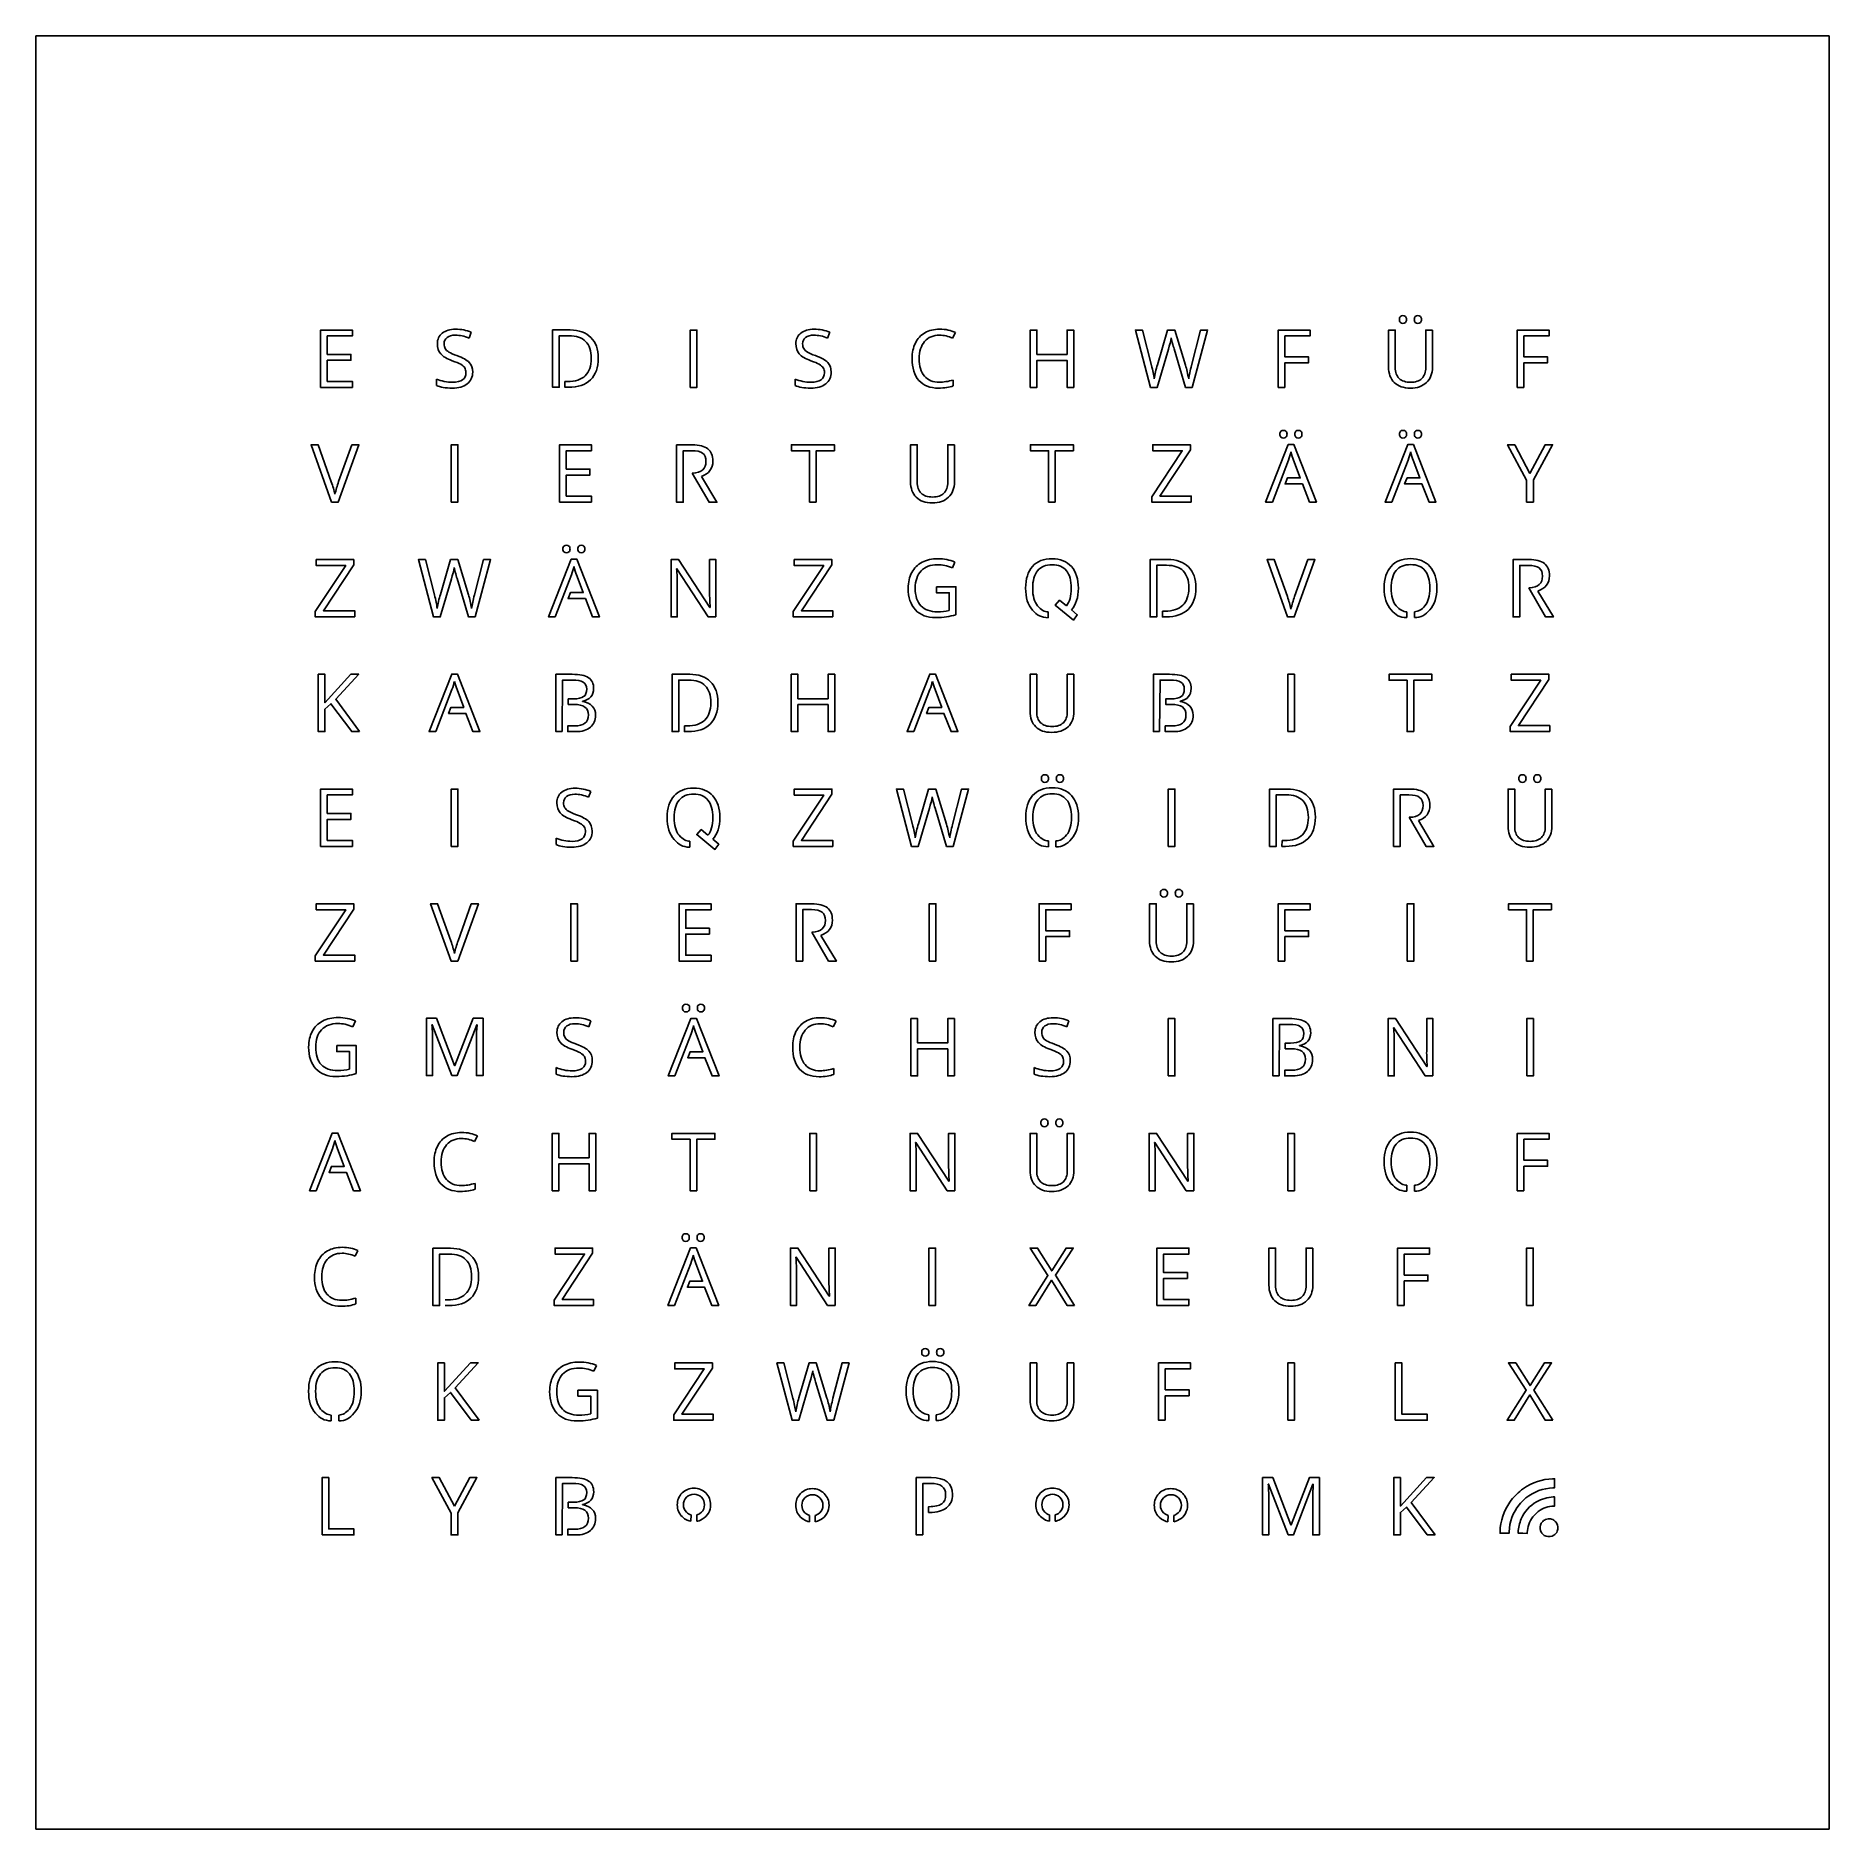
# Model space of a CAD drawing. Header units: millimetres. Extents: x 0 to 500, y 0 to 500.
import ezdxf

# ---------------------------------------------------------------- set-up
doc = ezdxf.new("R2010")
doc.units = ezdxf.units.MM
doc.layers.get('0').update_dxf_attribs({"linetype": 'CONTINUOUS'})

msp = doc.modelspace()

# ---------------------------------------------------------------- linework, layer by layer
at = {"color": 7}
for points in [[(0, 500), (500.000005, 500), (500.000005, -0.000005), (0, -0.000005)], [(380.169182, 420.927652)], [(384.335179, 420.927652)], [(88.282187, 402.001371), (79.370693, 402.001371), (79.370693, 417.98648), (88.282187, 417.98648), (88.282187, 416.335485), (81.229533, 416.335485), (81.229533, 411.185699), (87.855748, 411.185699), (87.855748, 409.545642), (81.229533, 409.545642), (81.229533, 403.663298), (88.282187, 403.663298)], [(182.436056, 402.001371), (182.436056, 417.98648), (184.294896, 417.98648), (184.294896, 402.001371)], [(251.979134, 416.554158)], [(289.394053, 402.001371), (287.535223, 402.001371), (287.535223, 409.523771), (279.115785, 409.523771), (279.115785, 402.001371), (277.256954, 402.001371), (277.256954, 417.98648), (279.115785, 417.98648), (279.115785, 411.185699), (287.535223, 411.185699), (287.535223, 417.98648), (289.394053, 417.98648)], [(348.23781, 402.001371), (346.37898, 402.001371), (346.37898, 417.98648), (355.290464, 417.98648), (355.290464, 416.335485), (348.23781, 416.335485), (348.23781, 410.485939), (354.864035, 410.485939), (354.864035, 408.83495), (348.23781, 408.83495)], [(414.877859, 402.001371), (413.019028, 402.001371), (413.019028, 417.98648), (421.930513, 417.98648), (421.930513, 416.335485), (414.877859, 416.335485), (414.877859, 410.485939), (421.504084, 410.485939), (421.504084, 408.83495), (414.877859, 408.83495)], [(121.79354, 406.25459)], [(221.753546, 406.25459)], [(115.796049, 370.003186), (115.796049, 385.988295), (117.65489, 385.988295), (117.65489, 370.003186)], [(154.922188, 370.003186), (146.010699, 370.003186), (146.010699, 385.988295), (154.922188, 385.988295), (154.922188, 384.337301), (147.869534, 384.337301), (147.869534, 379.187514), (154.495749, 379.187514), (154.495749, 377.547457), (147.869534, 377.547457), (147.869534, 371.665108), (154.922188, 371.665108)], [(217.603964, 370.003186), (215.745129, 370.003186), (215.745129, 384.337301), (210.682523, 384.337301), (210.682523, 385.988295), (222.666565, 385.988295), (222.666565, 384.337301), (217.603964, 384.337301)], [(284.243992, 370.003186), (282.385135, 370.003186), (282.385135, 384.337301), (277.322545, 384.337301), (277.322545, 385.988295), (289.306582, 385.988295), (289.306582, 384.337301), (284.243992, 384.337301)], [(322.134521, 370.003186), (311.145502, 370.003186), (311.145502, 371.457368), (319.630557, 384.31543), (311.407916, 384.31543), (311.407916, 385.988295), (321.893962, 385.988295), (321.893962, 384.534108), (313.408907, 371.686979), (322.134521, 371.686979)], [(346.854621, 388.929462)], [(351.020618, 388.929462)], [(380.190719, 388.925903)], [(384.356716, 388.925903)], [(416.594555, 377.995741), (420.85895, 385.988295), (422.870868, 385.988295), (417.53491, 376.202607), (417.53491, 370.003186), (415.654199, 370.003186), (415.654199, 376.115141), (410.329168, 385.988295), (412.362968, 385.988295)], [(146.934896, 356.938032)], [(151.100893, 356.938032)], [(88.894507, 338.004997), (77.905494, 338.004997), (77.905494, 339.459184), (86.390544, 352.317246), (78.167918, 352.317246), (78.167918, 353.9901), (88.653953, 353.9901), (88.653953, 352.535918), (80.168903, 339.688794), (88.894507, 339.688794)], [(222.17452, 338.004997), (211.185501, 338.004997), (211.185501, 339.459184), (219.670556, 352.317246), (211.44793, 352.317246), (211.44793, 353.9901), (221.933966, 353.9901), (221.933966, 352.535918), (213.448911, 339.688794), (222.17452, 339.688794)], [(90.272235, 306.006807), (88.085369, 306.006807), (82.25736, 313.758823), (80.584405, 312.271833), (80.584405, 306.006807), (78.72557, 306.006807), (78.72557, 321.991916), (80.584405, 321.991916), (80.584405, 314.064962), (87.833877, 321.991916), (90.031681, 321.991916), (83.602285, 315.049)], [(222.754037, 306.006807), (220.895201, 306.006807), (220.895201, 313.529213), (212.475752, 313.529213), (212.475752, 306.006807), (210.616916, 306.006807), (210.616916, 321.991916), (212.475752, 321.991916), (212.475752, 315.191135), (220.895201, 315.191135), (220.895201, 321.991916), (222.754037, 321.991916)], [(349.036031, 306.006807), (349.036031, 321.991916), (350.894862, 321.991916), (350.894862, 306.006807)], [(384.203972, 306.006807), (382.345142, 306.006807), (382.345142, 320.340926), (377.282525, 320.340926), (377.282525, 321.991916), (389.266562, 321.991916), (389.266562, 320.340926), (384.203972, 320.340926)], [(422.094528, 306.006807), (411.105509, 306.006807), (411.105509, 307.460999), (419.590564, 320.319056), (411.367949, 320.319056), (411.367949, 321.991916), (421.853969, 321.991916), (421.853969, 320.537729), (413.368913, 307.690599), (422.094528, 307.690599)], [(280.358162, 292.917293)], [(284.524159, 292.917293)], [(413.489193, 292.934903)], [(417.65519, 292.934903)], [(88.282187, 274.008628), (79.370693, 274.008628), (79.370693, 289.993731), (88.282187, 289.993731), (88.282187, 288.342742), (81.229533, 288.342742), (81.229533, 283.192961), (87.855748, 283.192961), (87.855748, 281.552899), (81.229533, 281.552899), (81.229533, 275.670555), (88.282187, 275.670555)], [(115.796049, 274.008628), (115.796049, 289.993731), (117.65489, 289.993731), (117.65489, 274.008628)], [(222.17452, 274.008628), (211.185501, 274.008628), (211.185501, 275.462815), (219.670556, 288.320871), (211.44793, 288.320871), (211.44793, 289.993731), (221.933966, 289.993731), (221.933966, 288.53955), (213.448911, 275.69242), (222.17452, 275.69242)], [(315.716047, 274.008628), (315.716047, 289.993731), (317.574904, 289.993731), (317.574904, 274.008628)], [(155.11354, 278.261847)], [(313.529186, 260.936735)], [(317.695183, 260.936735)], [(88.894507, 242.010459), (77.905494, 242.010459), (77.905494, 243.464641), (86.390544, 256.322703), (78.167918, 256.322703), (78.167918, 257.995563), (88.653953, 257.995563), (88.653953, 256.541376), (80.168903, 243.694246), (88.894507, 243.694246)], [(149.11605, 242.010459), (149.11605, 257.995563), (150.974891, 257.995563), (150.974891, 242.010459)], [(188.242194, 242.010459), (179.330699, 242.010459), (179.330699, 257.995563), (188.242194, 257.995563), (188.242194, 256.344573), (181.18954, 256.344573), (181.18954, 251.194782), (187.815754, 251.194782), (187.815754, 249.554725), (181.18954, 249.554725), (181.18954, 243.672386), (188.242194, 243.672386)], [(249.076067, 242.010459), (249.076067, 257.995563), (250.934903, 257.995563), (250.934903, 242.010459)], [(281.597867, 242.010459), (279.739037, 242.010459), (279.739037, 257.995563), (288.650521, 257.995563), (288.650521, 256.344573), (281.597867, 256.344573), (281.597867, 250.495027), (288.224092, 250.495027), (288.224092, 248.844033), (281.597867, 248.844033)], [(348.23781, 242.010459), (346.37898, 242.010459), (346.37898, 257.995563), (355.290464, 257.995563), (355.290464, 256.344573), (348.23781, 256.344573), (348.23781, 250.495027), (354.864035, 250.495027), (354.864035, 248.844033), (348.23781, 248.844033)], [(382.356069, 242.010459), (382.356069, 257.995563), (384.214899, 257.995563), (384.214899, 242.010459)], [(417.523983, 242.010459), (415.665126, 242.010459), (415.665126, 256.344573), (410.602536, 256.344573), (410.602536, 257.995563), (422.586573, 257.995563), (422.586573, 256.344573), (417.523983, 256.344573)], [(180.283551, 228.937735)], [(184.449548, 228.937735)], [(256.109036, 210.012275), (254.250201, 210.012275), (254.250201, 217.53467), (245.830751, 217.53467), (245.830751, 210.012275), (243.971911, 210.012275), (243.971911, 225.997368), (245.830751, 225.997368), (245.830751, 219.196597), (254.250201, 219.196597), (254.250201, 225.997368), (256.109036, 225.997368)], [(315.751078, 210.012275), (315.751078, 225.997368), (317.609908, 225.997368), (317.609908, 210.012275)], [(415.67608, 210.012275), (415.67608, 225.997368), (417.53491, 225.997368), (417.53491, 210.012275)], [(218.694122, 224.565046)], [(155.148539, 214.265478)], [(288.428536, 214.265478)], [(280.209228, 196.940376)], [(284.375199, 196.940376)], [(118.699121, 192.566893)], [(156.114036, 178.014095), (154.255195, 178.014095), (154.255195, 185.536491), (145.835751, 185.536491), (145.835751, 178.014095), (143.97691, 178.014095), (143.97691, 193.999189), (145.835751, 193.999189), (145.835751, 187.198418), (154.255195, 187.198418), (154.255195, 193.999189), (156.114036, 193.999189)], [(184.283959, 178.014095), (182.425123, 178.014095), (182.425123, 192.348215), (177.362522, 192.348215), (177.362522, 193.999189), (189.34656, 193.999189), (189.34656, 192.348215), (184.283959, 192.348215)], [(215.756061, 178.014095), (215.756061, 193.999189), (217.614897, 193.999189), (217.614897, 178.014095)], [(349.036031, 178.014095), (349.036031, 193.999189), (350.894862, 193.999189), (350.894862, 178.014095)], [(414.877859, 178.014095), (413.019028, 178.014095), (413.019028, 193.999189), (421.930513, 193.999189), (421.930513, 192.348215), (414.877859, 192.348215), (414.877859, 186.498674), (421.504084, 186.498674), (421.504084, 184.847674), (414.877859, 184.847674)], [(85.379115, 160.568688)], [(155.475485, 146.015916), (144.486466, 146.015916), (144.486466, 147.470093), (152.971516, 160.328155), (144.74889, 160.328155), (144.74889, 162.001009), (155.234931, 162.001009), (155.234931, 160.546833), (146.749876, 147.699698), (155.475485, 147.699698)], [(180.192601, 164.941641)], [(184.358598, 164.941641)], [(249.017033, 146.015916), (249.017033, 162.001009), (250.875869, 162.001009), (250.875869, 146.015916)], [(289.619902, 146.00573), (287.509585, 146.00573), (283.212381, 153.036132), (278.838634, 146.00573), (276.870451, 146.00573), (282.184554, 154.359102), (277.23129, 161.990849), (279.286944, 161.990849), (283.256117, 155.660217), (287.258072, 161.990849), (289.237208, 161.990849), (284.283944, 154.424719)], [(321.485763, 146.015916), (312.574279, 146.015916), (312.574279, 162.001009), (321.485763, 162.001009), (321.485763, 160.350009), (314.433109, 160.350009), (314.433109, 155.200239), (321.059334, 155.200239), (321.059334, 153.560166), (314.433109, 153.560166), (314.433109, 147.677844), (321.485763, 147.677844)], [(381.521414, 146.015916), (379.662584, 146.015916), (379.662584, 162.001009), (388.574068, 162.001009), (388.574068, 160.350009), (381.521414, 160.350009), (381.521414, 154.500469), (388.147639, 154.500469), (388.147639, 152.849495), (381.521414, 152.849495)], [(415.639594, 146.015916), (415.639594, 162.001009), (417.498424, 162.001009), (417.498424, 146.015916)], [(123.592241, 114.017711), (121.40537, 114.017711), (115.577366, 121.769711), (113.904411, 120.282726), (113.904411, 114.017711), (112.04557, 114.017711), (112.04557, 130.002804), (113.904411, 130.002804), (113.904411, 122.075861), (121.153878, 130.002804), (123.351682, 130.002804), (116.922285, 123.059899)], [(188.854514, 114.017711), (177.865495, 114.017711), (177.865495, 115.471887), (186.35055, 128.329949), (178.127925, 128.329949), (178.127925, 130.002804), (188.61396, 130.002804), (188.61396, 128.548627), (180.12891, 115.701493), (188.854514, 115.701493)], [(246.9876, 132.943965)], [(251.153591, 132.943965)], [(314.917852, 114.017711), (313.059022, 114.017711), (313.059022, 130.002804), (321.970506, 130.002804), (321.970506, 128.351804), (314.917852, 128.351804), (314.917852, 122.502263), (321.544077, 122.502263), (321.544077, 120.85129), (314.917852, 120.85129)], [(349.036031, 114.017711), (349.036031, 130.002804), (350.894862, 130.002804), (350.894862, 114.017711)], [(422.974744, 114.017711), (420.864427, 114.017711), (416.567223, 121.048087), (412.193475, 114.017711), (410.225293, 114.017711), (415.539396, 122.371056), (410.586132, 130.002804), (412.641785, 130.002804), (416.610959, 123.672171), (420.612914, 130.002804), (422.59205, 130.002804), (417.638786, 122.436673)], [(379.043935, 113.983976), (379.043935, 129.969995), (380.902766, 129.969995), (380.902766, 115.667864), (387.95542, 115.667864), (387.95542, 113.983976)], [(79.7862, 82.019505), (79.7862, 98.004598), (81.64504, 98.004598), (81.64504, 83.703287), (88.697689, 83.703287), (88.697689, 82.019505)], [(116.714535, 90.012038), (120.97893, 98.004598), (122.990848, 98.004598), (117.65489, 88.218931), (117.65489, 82.019505), (115.774179, 82.019505), (115.774179, 88.131459), (110.449154, 98.004598), (112.482942, 98.004598)], [(390.152255, 82.019505), (387.965394, 82.019505), (382.137391, 89.771506), (380.46443, 88.284521), (380.46443, 82.019505), (378.605574, 82.019505), (378.605574, 98.004598), (380.46443, 98.004598), (380.46443, 90.077655), (387.713908, 98.004598), (389.911696, 98.004598), (383.482294, 91.061693)], [(423.257186, 81.936585)]]:
    msp.add_lwpolyline(points, close=True, dxfattribs=at)
for points in [[(121.388965, 417.341389), (120.809449, 415.723197)], [(148.622671, 416.383012), (145.921883, 416.383012), (145.921883, 402.006665), (144.06173, 402.005078), (144.06173, 417.990181), (148.960332, 417.990181)], [(221.348977, 417.341389), (220.76946, 415.723197)], [(256.396606, 417.297653), (255.609339, 415.701326)], [(315.78714, 412.639886), (312.659898, 402.001371), (310.822949, 402.001371), (306.56948, 417.98648), (308.537663, 417.98648), (311.063481, 408.113325)], [(312.703633, 408.266397), (315.568436, 417.98648), (317.536618, 417.98648), (320.543581, 408.178926)], [(322.216515, 408.13519), (324.731433, 417.98648), (326.699615, 417.98648), (322.424266, 402.001371)], [(377.162245, 407.686907), (377.162245, 417.98648), (379.021102, 417.98648), (379.021102, 407.555705)], [(387.538939, 407.57757), (387.538939, 417.98648), (389.397796, 417.98648)], [(389.397796, 417.98648), (389.397796, 407.643171)], [(322.424266, 402.001371), (320.587317, 402.001371), (317.361676, 412.705486)], [(111.733939, 402.515255), (111.733939, 404.308389)], [(148.490141, 402.005078), (147.507875, 402.005078), (147.509383, 403.612421)], [(147.509383, 403.612421), (148.185288, 403.612421)], [(211.69395, 402.515255), (211.69395, 404.308389)], [(255.773354, 404.035043), (255.773354, 402.405919)], [(88.063499, 385.988295), (90.064484, 385.988295), (84.302081, 370.003186), (82.465116, 370.003186), (76.735517, 385.988295), (78.703699, 385.988295), (82.37764, 375.644987)], [(84.411428, 375.710593), (88.063499, 385.988295)], [(182.902172, 384.335464), (180.48568, 384.335464), (180.48568, 377.425347), (180.48568, 369.97948), (178.626823, 369.97948), (178.626823, 385.964583), (183.011498, 385.964583)], [(243.882249, 375.688722), (243.882249, 385.988295), (245.741089, 385.988295), (245.741089, 375.557521)], [(254.258942, 375.579386), (254.258942, 385.988295), (256.117778, 385.988295)], [(256.117778, 385.988295), (256.117778, 375.644987)], [(344.755232, 370.003186), (342.874521, 370.003186), (349.19457, 386.053896), (350.758178, 386.053896), (357.045445, 370.003186), (355.120998, 370.003186), (353.130935, 375.087367), (348.310914, 375.087367), (348.966975, 376.760227), (352.551418, 376.760227), (350.692588, 381.713205)], [(378.09133, 369.999628), (376.210618, 369.999628), (382.530667, 386.050337), (384.094276, 386.050337), (390.381543, 369.999628), (388.457096, 369.999628), (386.467032, 375.083808), (381.647012, 375.083808), (382.303073, 376.756668), (385.887516, 376.756668), (384.028685, 381.709647)], [(349.260186, 381.713205), (344.755232, 370.003186)], [(382.596284, 381.709647), (378.09133, 369.999628)], [(185.54827, 377.162938), (189.889209, 369.97948), (187.691395, 369.97948), (183.008588, 378.091218)], [(115.867122, 348.643511), (112.7399, 338.004997), (110.90293, 338.004997), (106.649472, 353.9901), (108.617655, 353.9901), (111.143484, 344.116951)], [(112.783636, 344.270023), (115.648438, 353.9901), (117.616621, 353.9901), (120.623563, 344.182552)], [(122.296518, 344.138816), (124.81142, 353.9901), (126.779597, 353.9901), (122.504269, 338.004997)], [(144.835507, 338.011757), (142.954796, 338.011757), (149.274845, 354.062466), (150.838453, 354.062466), (157.12572, 338.011757), (155.201273, 338.011757), (153.21121, 343.095937), (148.391189, 343.095937), (149.04725, 344.768797), (152.631693, 344.768797), (150.772863, 349.721776)], [(178.833193, 347.090921), (178.833193, 338.004997), (177.116491, 338.004997), (177.116491, 353.9901), (179.215891, 353.9901), (187.930562, 340.629092), (188.018039, 340.629092)], [(189.603518, 338.004997), (187.482258, 338.004997), (178.745711, 351.420679), (178.65824, 351.420679)], [(187.864956, 344.816705), (187.864956, 353.9901), (189.603518, 353.9901), (189.603518, 338.004997)], [(256.270861, 353.279414), (255.549194, 351.639357)], [(315.234955, 352.382846), (312.534168, 352.382846), (312.534168, 338.006499), (310.674015, 338.004912), (310.674015, 353.990016), (315.572616, 353.990016)], [(354.623476, 353.9901), (356.624467, 353.9901), (350.862053, 338.004997), (349.025104, 338.004997), (343.295499, 353.9901), (345.263682, 353.9901), (348.937633, 343.646802)], [(350.971406, 343.712403), (354.623476, 353.9901)], [(416.151721, 352.360981), (413.735229, 352.360981), (413.735229, 345.450864), (413.735229, 338.004997), (411.876372, 338.004997), (411.876372, 353.9901), (416.261047, 353.9901)], [(122.504269, 338.004997), (120.667298, 338.004997), (117.441668, 348.709112)], [(149.340462, 349.721776), (144.835507, 338.011757)], [(251.077047, 346.380234), (256.51142, 346.380234), (256.51142, 338.606352)], [(254.652584, 339.798125), (254.652584, 344.718306), (251.077047, 344.718306), (251.077047, 346.380234)], [(418.797819, 345.188455), (423.138759, 338.004997), (420.940944, 338.004997), (416.258137, 346.116735)], [(288.720795, 339.957002), (290.353512, 338.580381), (289.29158, 337.118193), (284.236213, 341.264544), (285.447925, 342.650606), (287.343056, 341.06131)], [(282.27184, 339.38845), (282.27184, 337.759326)], [(315.102425, 338.004912), (314.12016, 338.004912), (314.121668, 339.612256)], [(314.121668, 339.612256), (314.797572, 339.612256)], [(382.238091, 339.415448), (382.238091, 337.786324)], [(384.354758, 337.786324), (384.354758, 339.415448)], [(111.514049, 306.007722), (109.633337, 306.007722), (115.953387, 322.058432), (117.516995, 322.058432), (123.804262, 306.007722), (121.879815, 306.007722), (119.889752, 311.091903), (115.069731, 311.091903), (115.725792, 312.764757), (119.310235, 312.764757), (117.451404, 317.717757)], [(146.713115, 306.005751), (144.983189, 306.005751), (144.983189, 321.990844), (149.499071, 321.990844)], [(149.575695, 320.38358), (146.842099, 320.38358), (146.713115, 306.005751)], [(181.957305, 320.38843), (179.256518, 320.38843), (179.256518, 306.012083), (177.396365, 306.010495), (177.396365, 321.995599), (182.294967, 321.995599)], [(244.793016, 306.00873), (242.912305, 306.00873), (249.232354, 322.05944), (250.795962, 322.05944), (257.083229, 306.00873), (255.158782, 306.00873), (253.168719, 311.092911), (248.348698, 311.092911), (249.004759, 312.765765), (252.589202, 312.765765), (250.730372, 317.718765)], [(277.202265, 311.692348), (277.202265, 321.991916), (279.061122, 321.991916), (279.061122, 311.561141)], [(287.578959, 311.583012), (287.578959, 321.991916), (289.437789, 321.991916)], [(289.437789, 321.991916), (289.437789, 311.648612)], [(313.314001, 306.008201), (311.584075, 306.008201), (311.584075, 321.993294), (316.099957, 321.993294)], [(316.176581, 320.38603), (313.442985, 320.38603), (313.314001, 306.008201)], [(116.019003, 317.717757), (111.514049, 306.007722)], [(150.024005, 313.571882), (148.429599, 313.571882), (148.429599, 315.146338), (149.903725, 315.146338)], [(249.297971, 317.718765), (244.793016, 306.00873)], [(316.624891, 313.574332), (315.030485, 313.574332), (315.030485, 315.148788), (316.504611, 315.148788)], [(152.418537, 314.490304), (152.418537, 314.380978)], [(319.019423, 314.492754), (319.019423, 314.383428)], [(150.559706, 306.005751), (148.300615, 306.005751), (148.313844, 307.591134), (150.177093, 307.591134)], [(181.824776, 306.010495), (180.84251, 306.010495), (180.844018, 307.617839)], [(180.844018, 307.617839), (181.519923, 307.617839)], [(317.160593, 306.008201), (314.901501, 306.008201), (314.91473, 307.593584), (316.777979, 307.593584)], [(154.708966, 289.348645), (154.129449, 287.730448)], [(249.147134, 284.647142), (246.019913, 274.008628), (244.182942, 274.008628), (239.929485, 289.993731), (241.897667, 289.993731), (244.423502, 280.120582)], [(246.063648, 280.273649), (248.928451, 289.993731), (250.896628, 289.993731), (253.903581, 280.186183)], [(255.576536, 280.142447), (258.091432, 289.993731), (260.059615, 289.993731), (255.784286, 274.008628)], [(348.561845, 288.386083), (345.861058, 288.386083), (345.861058, 274.009736), (344.000905, 274.008149), (344.000905, 289.993252), (348.899506, 289.993252)], [(382.827953, 288.366128), (380.411461, 288.366128), (380.411461, 281.456011), (380.411461, 274.010144), (378.552604, 274.010144), (378.552604, 289.995247), (382.937279, 289.995247)], [(410.482256, 279.694164), (410.482256, 289.993731), (412.341086, 289.993731), (412.341086, 279.562962)], [(420.85895, 279.584827), (420.85895, 289.993731), (422.71778, 289.993731)], [(422.71778, 289.993731), (422.71778, 279.650433)], [(255.784286, 274.008628), (253.947316, 274.008628), (250.72168, 284.712749)], [(385.474051, 281.193602), (389.814991, 274.010144), (387.617176, 274.010144), (382.934369, 282.121882)], [(145.053939, 274.522512), (145.053939, 276.315646)], [(182.325486, 275.425429), (182.325486, 273.796305)], [(188.77444, 275.993982), (190.407158, 274.61736), (189.345226, 273.155172), (184.289859, 277.301523), (185.501571, 278.687585), (187.396702, 277.098289)], [(282.304913, 275.524272), (282.304913, 273.895153)], [(284.42158, 273.895153), (284.42158, 275.524272)], [(348.429315, 274.008149), (347.44705, 274.008149), (347.448558, 275.615492)], [(347.448558, 275.615492), (348.124462, 275.615492)], [(121.383499, 257.995563), (123.384485, 257.995563), (117.622087, 242.010459), (115.785117, 242.010459), (110.055517, 257.995563), (112.0237, 257.995563), (115.69764, 247.652254)], [(117.731429, 247.71786), (121.383499, 257.995563)], [(216.231404, 256.368082), (213.814911, 256.368082), (213.814911, 249.457964), (213.814911, 242.012097), (211.956055, 242.012097), (211.956055, 257.997201), (216.34073, 257.997201)], [(310.52225, 247.695995), (310.52225, 257.995563), (312.38108, 257.995563), (312.38108, 247.564788)], [(320.898943, 247.586659), (320.898943, 257.995563), (322.757774, 257.995563)], [(322.757774, 257.995563), (322.757774, 247.652254)], [(218.877502, 249.195555), (223.218441, 242.012097), (221.020627, 242.012097), (216.337819, 250.123836)], [(89.103332, 225.34689), (88.381665, 223.706817)], [(110.590018, 220.262021), (110.590018, 210.09366), (108.873327, 210.09366), (108.873327, 226.07878), (111.672518, 226.07878), (116.735119, 212.892687), (116.82259, 212.892687), (121.928938, 226.07878), (124.706264, 226.07878), (124.706264, 210.09366), (122.847428, 210.09366), (122.847428, 220.393228)], [(154.743965, 225.352287), (154.164448, 223.734095)], [(178.184162, 210.011454), (176.303451, 210.011454), (182.6235, 226.062164), (184.187108, 226.062164), (190.474375, 210.011454), (188.549928, 210.011454), (186.559865, 215.095635), (181.739844, 215.095635), (182.395905, 216.768489), (185.980348, 216.768489), (184.121518, 221.721489)], [(223.111594, 225.308551), (222.324321, 223.712214)], [(288.023988, 225.352287), (287.444471, 223.734095)], [(346.632768, 210.012275), (344.902843, 210.012275), (344.902843, 225.997368), (349.418725, 225.997368)], [(378.753211, 219.098199), (378.753211, 210.012275), (377.036515, 210.012275), (377.036515, 225.997368), (379.135905, 225.997368), (387.850565, 212.636359), (387.938036, 212.636359)], [(387.784975, 216.823973), (387.784975, 225.997368), (389.523526, 225.997368), (389.523526, 210.012275)], [(115.947846, 210.09366), (110.524406, 224.263765), (110.436935, 224.263765)], [(123.0005, 224.24191), (122.913029, 224.24191), (117.445853, 210.09366), (115.947846, 210.09366)], [(182.689116, 221.721489), (178.184162, 210.011454)], [(349.495348, 224.390103), (346.761752, 224.390103), (346.632768, 210.012275)], [(389.523526, 210.012275), (387.402255, 210.012275), (378.665714, 223.427946), (378.578242, 223.427946)], [(83.909519, 218.447694), (89.343891, 218.447694), (89.343891, 210.673812)], [(87.485056, 211.865601), (87.485056, 216.785767), (83.909519, 216.785767), (83.909519, 218.447694)], [(349.943658, 217.578405), (348.349252, 217.578405), (348.349252, 219.152861), (349.823379, 219.152861)], [(352.33819, 218.496827), (352.33819, 218.387501)], [(145.088938, 210.526148), (145.088938, 212.319283)], [(222.488337, 212.045941), (222.488337, 210.416823)], [(278.368945, 210.526148), (278.368945, 212.319283)], [(350.47936, 210.012275), (348.220268, 210.012275), (348.233497, 211.597658), (350.096746, 211.597658)], [(78.197572, 178.015524), (76.316861, 178.015524), (82.63691, 194.066234), (84.200518, 194.066234), (90.487786, 178.015524), (88.563339, 178.015524), (86.573275, 183.099705), (81.753255, 183.099705), (82.409316, 184.772559), (85.993758, 184.772559), (84.134928, 189.725559)], [(123.116599, 193.310372), (122.329321, 191.714062)], [(245.473194, 187.100019), (245.473194, 178.014095), (243.756503, 178.014095), (243.756503, 193.999189), (245.855897, 193.999189), (254.570574, 180.63818), (254.65805, 180.63818)], [(256.243529, 178.014095), (254.122264, 178.014095), (245.385722, 191.429767), (245.298246, 191.429767)], [(254.504968, 184.825793), (254.504968, 193.999189), (256.243529, 193.999189), (256.243529, 178.014095)], [(277.202265, 183.699621), (277.202265, 193.999189), (279.061122, 193.999189), (279.061122, 183.56844)], [(287.578959, 183.590295), (287.578959, 193.999189), (289.437789, 193.999189)], [(289.437789, 193.999189), (289.437789, 183.655885)], [(312.113189, 187.100019), (312.113189, 178.014095), (310.396493, 178.014095), (310.396493, 193.999189), (312.495882, 193.999189), (321.21057, 180.63818), (321.298041, 180.63818)], [(322.88353, 178.014095), (320.76226, 178.014095), (312.025718, 191.429767), (311.938247, 191.429767)], [(321.144953, 184.825793), (321.144953, 193.999189), (322.88353, 193.999189), (322.88353, 178.014095)], [(82.702527, 189.725559), (78.197572, 178.015524)], [(122.493336, 180.047762), (122.493336, 178.418643)], [(382.234361, 179.508118), (382.234361, 177.878999)], [(384.351027, 177.878999), (384.351027, 179.508118)], [(89.796594, 161.312193), (89.009321, 159.715856)], [(115.250447, 160.348475), (112.54966, 160.348475), (112.54966, 145.972128), (110.689506, 145.969482), (110.689506, 161.955633), (115.588108, 161.955633)], [(178.093211, 146.015361), (176.2125, 146.015361), (182.532549, 162.06607), (184.096157, 162.06607), (190.383425, 146.015361), (188.458978, 146.015361), (186.468914, 151.099541), (181.648894, 151.099541), (182.304955, 152.772396), (185.889397, 152.772396), (184.030567, 157.725396)], [(212.094165, 155.10184), (212.094165, 146.015916), (210.377463, 146.015916), (210.377463, 162.001009), (212.476863, 162.001009), (221.191534, 148.640001), (221.279011, 148.640001)], [(221.125928, 152.827614), (221.125928, 162.001009), (222.864489, 162.001009), (222.86449, 146.015916)], [(343.805828, 151.701442), (343.805828, 162.001009), (345.664684, 162.001009), (345.664684, 151.570235)], [(354.182521, 151.592116), (354.182521, 162.001009), (356.041351, 162.001009)], [(356.041351, 162.001009), (356.041351, 151.657706)], [(182.598166, 157.725396), (178.093211, 146.015361)], [(222.86449, 146.015916), (220.74323, 146.015916), (212.006683, 159.431588), (211.919211, 159.431588)], [(89.173336, 148.049583), (89.173336, 146.420464)], [(115.117917, 145.97054), (114.135651, 145.97054)], [(114.13716, 147.577884), (114.813064, 147.577884)], [(215.827134, 124.65621), (212.699907, 114.017711), (210.862942, 114.017711), (206.609479, 130.002804), (208.577662, 130.002804), (211.103496, 120.129665)], [(212.743648, 120.282726), (215.608445, 130.002804), (217.576628, 130.002804), (220.583575, 120.195255)], [(222.25653, 120.15152), (224.771426, 130.002804), (226.739609, 130.002804), (222.464281, 114.017711)], [(277.202265, 119.703236), (277.202265, 130.002804), (279.061122, 130.002804), (279.061122, 119.572029)], [(287.578959, 119.59391), (287.578959, 130.002804), (289.437789, 130.002804)], [(289.437789, 130.002804), (289.437789, 119.6595)], [(156.310854, 129.292106), (155.589182, 127.65206)], [(151.117035, 122.392937), (156.551408, 122.392937), (156.551408, 114.619056)], [(154.692567, 115.810818), (154.692567, 120.73101), (151.117035, 120.73101), (151.117035, 122.392937)], [(222.464281, 114.017711), (220.62731, 114.017711), (217.40168, 124.721826)], [(82.346345, 115.468871), (82.346345, 113.839752)], [(84.463012, 113.839752), (84.463012, 115.468871)], [(248.93434, 115.550945), (248.93434, 113.921826)], [(251.051007, 113.921826), (251.051007, 115.550945)], [(146.715911, 82.023976), (144.985986, 82.023976), (144.985986, 98.00907), (149.501868, 98.00907)], [(149.578491, 96.401805), (146.844896, 96.401805), (146.715911, 82.023976)], [(247.315635, 82.019505), (245.456795, 82.019505), (245.456795, 98.004598), (249.60091, 98.004598)], [(249.39316, 96.397334), (247.315635, 96.397334), (247.315635, 82.019505)], [(343.765664, 92.187866), (343.765664, 82.019505), (342.048994, 82.019505), (342.048994, 98.004598), (344.84818, 98.004598), (349.91077, 84.818532), (349.998242, 84.818532), (355.104594, 98.004598), (357.881925, 98.004598), (357.881925, 82.019505), (356.023069, 82.019505), (356.023069, 92.319073)], [(349.123503, 82.019505), (343.700074, 96.189609), (343.612602, 96.189609)], [(356.176157, 96.167728), (356.088685, 96.167728), (350.621521, 82.019505), (349.123503, 82.019505)], [(422.908651, 97.680907), (423.450702, 97.694136), (423.446469, 96.432047), (423.442236, 95.169932), (422.99173, 95.156702)], [(150.026801, 89.590107), (148.432396, 89.590107), (148.432396, 91.164563), (149.906522, 91.164563)], [(152.421333, 90.508529), (152.421333, 90.399203)], [(423.090949, 92.608183), (423.442606, 92.617708), (423.450544, 91.356386), (423.458481, 90.095038), (423.211255, 90.087365)], [(182.689783, 87.607292), (182.647583, 85.848533)], [(184.255748, 85.838965), (184.281416, 87.597724)], [(215.714308, 87.475), (215.672108, 85.716241)], [(217.280272, 85.706673), (217.30594, 87.465432)], [(249.196341, 88.306402), (248.903135, 88.306402), (248.903135, 89.902712), (248.988585, 89.902712)], [(282.631666, 87.618404), (282.589466, 85.859645)], [(284.197631, 85.850078), (284.223298, 87.608837)], [(315.678653, 87.479233), (315.636454, 85.720474)], [(317.244618, 85.710907), (317.270286, 87.469666)], [(150.562503, 82.023976), (148.303411, 82.023976), (148.31664, 83.60936), (150.179889, 83.60936)], [(409.495255, 82.481388), (408.233166, 82.478742), (408.24613, 83.019577)], [(410.769964, 82.934805), (410.756735, 82.484113), (409.495255, 82.481388)], [(414.569249, 82.476096), (413.306525, 82.482976), (413.313139, 82.762852)], [(415.840042, 82.716444), (415.832105, 82.469323), (414.569407, 82.476202), (414.569249, 82.476096)]]:
    msp.add_lwpolyline(points, dxfattribs=at)
for points in [[(380.169182, 420.927652), (380.169182, 421.306687), (380.263947, 421.580029), (380.453477, 421.74768)], [(380.453477, 420.107618), (380.263947, 420.289849), (380.169182, 420.563193), (380.169182, 420.927652)], [(380.453477, 421.74768), (380.650309, 421.915331), (380.883575, 421.999156), (381.153273, 421.999156)], [(381.153273, 419.845209), (380.883575, 419.845209), (380.650309, 419.932679), (380.453477, 420.107618)], [(381.153273, 421.999156), (381.430292, 421.999156), (381.667209, 421.915331), (381.864023, 421.74768)], [(381.864023, 420.107618), (381.667209, 419.932679), (381.430292, 419.845209), (381.153273, 419.845209)], [(381.864023, 421.74768), (382.068123, 421.580029), (382.170173, 421.306687), (382.170173, 420.927652)], [(382.170173, 420.927652), (382.170173, 420.563193), (382.068123, 420.289849), (381.864023, 420.107618)], [(384.335179, 420.927652), (384.335179, 421.306687), (384.429944, 421.580029), (384.619474, 421.74768)], [(384.619474, 420.107618), (384.429944, 420.289849), (384.335179, 420.563193), (384.335179, 420.927652)], [(384.619474, 421.74768), (384.816288, 421.915331), (385.049554, 421.999156), (385.31927, 421.999156)], [(385.31927, 419.845209), (385.049554, 419.845209), (384.816288, 419.932679), (384.619474, 420.107618)], [(385.31927, 421.999156), (385.588986, 421.999156), (385.822252, 421.915331), (386.019066, 421.74768)], [(386.019066, 420.107618), (385.822252, 419.932679), (385.588986, 419.845209), (385.31927, 419.845209)], [(386.019066, 421.74768), (386.223184, 421.580029), (386.325242, 421.306687), (386.325242, 420.927652)], [(386.325242, 420.927652), (386.325242, 420.563193), (386.223184, 420.289849), (386.019066, 420.107618)], [(111.941695, 414.181539), (111.941695, 415.413407), (112.404581, 416.393797), (113.330355, 417.12271)], [(113.330355, 417.12271), (114.256129, 417.851627), (115.480775, 418.216085), (117.004296, 418.216085)], [(114.653409, 415.920005), (114.099403, 415.497232), (113.822401, 414.910455), (113.822401, 414.159673)], [(116.96056, 416.554158), (115.976469, 416.554158), (115.207419, 416.342773), (114.653409, 415.920005)], [(120.809449, 415.723197), (119.490038, 416.277171), (118.207076, 416.554158), (116.96056, 416.554158)], [(117.004296, 418.216085), (118.593422, 418.216085), (120.054979, 417.92452), (121.388965, 417.341389)], [(153.280687, 414.797618), (152.238281, 415.854547), (150.685601, 416.383012), (148.622671, 416.383012)], [(148.960332, 417.990181), (151.446066, 417.990181), (153.377815, 417.301357), (154.755527, 415.923711)], [(154.755527, 415.923711), (156.133266, 414.54606), (156.822135, 412.621725), (156.822135, 410.150704)], [(211.901701, 414.181539), (211.901701, 415.413407), (212.36459, 416.393797), (213.290367, 417.12271)], [(213.290367, 417.12271), (214.216141, 417.851627), (215.440786, 418.216085), (216.964302, 418.216085)], [(214.613421, 415.920005), (214.059412, 415.497232), (213.782407, 414.910455), (213.782407, 414.159673)], [(216.920567, 416.554158), (215.936475, 416.554158), (215.167427, 416.342773), (214.613421, 415.920005)], [(220.76946, 415.723197), (219.450047, 416.277171), (218.167082, 416.554158), (216.920567, 416.554158)], [(216.964302, 418.216085), (218.553429, 418.216085), (220.014987, 417.92452), (221.348977, 417.341389)], [(245.221707, 414.345549), (245.841319, 415.584702), (246.730645, 416.539579), (247.889686, 417.210182)], [(251.979134, 416.554158), (250.222346, 416.554158), (248.833684, 415.967381), (247.813147, 414.793827)], [(247.889686, 417.210182), (249.056019, 417.880784), (250.426456, 418.216085), (252.000999, 418.216085)], [(255.609339, 415.701326), (254.399269, 416.269881), (253.1892, 416.554158), (251.979134, 416.554158)], [(252.000999, 418.216085), (253.6776, 418.216085), (255.142802, 417.909941), (256.396606, 417.297653)], [(316.552527, 415.79973), (316.392154, 414.837564), (316.137025, 413.784283), (315.78714, 412.639886)], [(316.847749, 414.498621), (316.658237, 415.220245), (316.55983, 415.653948), (316.552527, 415.79973)], [(112.892983, 411.327838), (112.258791, 412.056754), (111.941695, 413.007988), (111.941695, 414.181539)], [(116.085811, 409.436305), (114.598739, 409.968411), (113.534463, 410.598921), (112.892983, 411.327838)], [(113.822401, 414.159673), (113.822401, 413.605699), (113.924454, 413.150127), (114.128561, 412.792958)], [(114.128561, 412.792958), (114.332671, 412.44308), (114.675281, 412.118713), (115.156393, 411.819857)], [(115.156393, 411.819857), (115.644792, 411.52829), (116.388328, 411.203923), (117.387, 410.846757)], [(117.387, 410.846757), (119.063597, 410.249045), (120.215348, 409.6076), (120.842252, 408.922421)], [(153.182288, 405.241546), (154.297586, 406.33492), (154.855249, 407.949469), (154.855249, 410.085188)], [(154.855249, 410.085188), (154.855249, 412.169885), (154.330395, 413.740695), (153.280687, 414.797618)], [(156.822135, 410.150704), (156.822135, 407.512028), (156.104108, 405.492934), (154.668056, 404.093423)], [(212.85299, 411.327838), (212.218797, 412.056754), (211.901701, 413.007988), (211.901701, 414.181539)], [(216.045817, 409.436305), (214.558746, 409.968411), (213.49447, 410.598921), (212.85299, 411.327838)], [(213.782407, 414.159673), (213.782407, 413.605699), (213.884462, 413.150127), (214.088573, 412.792958)], [(214.088573, 412.792958), (214.292683, 412.44308), (214.635292, 412.118713), (215.116399, 411.819857)], [(215.116399, 411.819857), (215.604799, 411.52829), (216.348335, 411.203923), (217.347006, 410.846757)], [(217.347006, 410.846757), (219.023607, 410.249045), (220.175358, 409.6076), (220.802258, 408.922421)], [(244.303222, 410.01579), (244.303222, 411.663139), (244.609384, 413.106392), (245.221707, 414.345549)], [(246.216731, 403.925706), (244.941058, 405.354379), (244.303222, 407.384407), (244.303222, 410.01579)], [(247.813147, 414.793827), (246.799899, 413.627565), (246.293275, 412.027597), (246.293275, 409.993925)], [(317.361676, 412.705486), (317.208588, 413.179281), (317.037279, 413.776992), (316.847749, 414.498621)], [(118.458562, 408.419469), (117.941005, 408.718321), (117.150088, 409.057267), (116.085811, 409.436305)], [(119.573871, 407.435431), (119.35518, 407.792601), (118.983411, 408.120614), (118.458562, 408.419469)], [(118.972478, 404.111582), (119.599378, 404.585376), (119.912829, 405.2414), (119.912829, 406.079653)], [(119.912829, 406.079653), (119.912829, 406.633627), (119.799843, 407.085553), (119.573871, 407.435431)], [(121.79354, 406.25459), (121.79354, 404.847783), (121.28327, 403.750766), (120.262729, 402.963539)], [(120.842252, 408.922421), (121.476444, 408.237238), (121.79354, 407.347961), (121.79354, 406.25459)], [(148.185288, 403.612421), (150.401306, 403.612421), (152.06699, 404.155463), (153.182288, 405.241546)], [(218.418574, 408.419469), (217.901014, 408.718321), (217.110095, 409.057267), (216.045817, 409.436305)], [(219.533877, 407.435431), (219.315187, 407.792601), (218.943419, 408.120614), (218.418574, 408.419469)], [(218.93249, 404.111582), (219.55939, 404.585376), (219.87284, 405.2414), (219.87284, 406.079653)], [(219.87284, 406.079653), (219.87284, 406.633627), (219.759853, 407.085553), (219.533877, 407.435431)], [(221.753546, 406.25459), (221.753546, 404.847783), (221.243278, 403.750766), (220.222741, 402.963539)], [(220.802258, 408.922421), (221.43645, 408.237238), (221.753546, 407.347961), (221.753546, 406.25459)], [(246.293275, 409.993925), (246.293275, 407.901939), (246.781676, 406.283747), (247.758479, 405.13935)], [(247.758479, 405.13935), (248.742567, 404.002242), (250.142162, 403.433687), (251.957263, 403.433687)], [(311.063481, 408.113325), (311.413384, 406.728387), (311.668522, 405.474651), (311.828894, 404.35212)], [(311.828894, 404.35212), (312.025709, 405.686036), (312.317289, 406.990795), (312.703633, 408.266397)], [(320.543581, 408.178926), (320.893466, 407.049106), (321.188689, 405.773504), (321.429248, 404.35212)], [(321.429248, 404.35212), (321.567748, 405.38718), (321.830171, 406.648204), (322.216515, 408.13519)], [(378.736781, 403.357154), (377.68709, 404.406791), (377.162245, 405.850042), (377.162245, 407.686907)], [(379.021102, 407.555705), (379.021102, 406.221789), (379.385574, 405.197663), (380.114519, 404.483326)], [(386.445522, 404.483326), (387.174467, 405.204951), (387.538939, 406.236366), (387.538939, 407.57757)], [(389.397796, 407.643171), (389.397796, 405.820883), (388.847427, 404.388567), (387.74669, 403.346221)], [(111.733939, 404.308389), (112.389999, 404.031399), (113.104378, 403.812724), (113.877074, 403.652365)], [(116.107681, 401.782698), (114.212393, 401.782698), (112.754479, 402.026884), (111.733939, 402.515255)], [(113.877074, 403.652365), (114.649767, 403.492003), (115.415171, 403.411822), (116.173287, 403.411822)], [(120.262729, 402.963539), (119.242193, 402.176311), (117.857177, 401.782698), (116.107681, 401.782698)], [(116.173287, 403.411822), (117.412511, 403.411822), (118.345574, 403.645075), (118.972478, 404.111582)], [(154.668056, 404.093423), (153.239306, 402.701194), (151.180001, 402.005078), (148.490141, 402.005078)], [(211.69395, 404.308389), (212.350011, 404.031399), (213.06439, 403.812724), (213.837086, 403.652365)], [(216.067688, 401.782698), (214.1724, 401.782698), (212.714487, 402.026884), (211.69395, 402.515255)], [(213.837086, 403.652365), (214.609779, 403.492003), (215.375181, 403.411822), (216.133294, 403.411822)], [(220.222741, 402.963539), (219.202201, 402.176311), (217.817183, 401.782698), (216.067688, 401.782698)], [(216.133294, 403.411822), (217.372521, 403.411822), (218.305586, 403.645075), (218.93249, 404.111582)], [(251.672974, 401.782698), (249.318443, 401.782698), (247.499695, 402.497034), (246.216731, 403.925706)], [(255.773354, 402.405919), (254.665339, 401.990438), (253.298545, 401.782698), (251.672974, 401.782698)], [(251.957263, 403.433687), (253.072567, 403.433687), (254.344597, 403.634139), (255.773354, 404.035043)], [(383.208953, 401.782698), (381.284498, 401.782698), (379.793773, 402.307517), (378.736781, 403.357154)], [(380.114519, 404.483326), (380.843481, 403.76899), (381.915053, 403.411822), (383.329233, 403.411822)], [(387.74669, 403.346221), (386.64597, 402.303872), (385.133391, 401.782698), (383.208953, 401.782698)], [(383.329233, 403.411822), (384.677797, 403.411822), (385.71656, 403.76899), (386.445522, 404.483326)], [(347.138916, 389.749496), (347.33574, 389.917146), (347.568996, 390.000971), (347.838712, 390.000971)], [(347.838712, 390.000971), (348.115705, 390.000971), (348.352613, 389.917146), (348.549436, 389.749496)], [(351.304913, 389.749496), (351.501736, 389.917146), (351.734993, 390.000971), (352.004709, 390.000971)], [(352.004709, 390.000971), (352.274426, 390.000971), (352.507682, 389.917146), (352.704506, 389.749496)], [(183.011498, 385.964583), (184.972404, 385.964583), (186.419384, 385.589193), (187.352437, 384.838411)], [(346.854621, 388.929462), (346.854621, 389.308501), (346.949395, 389.581845), (347.138916, 389.749496)], [(347.138916, 388.109433), (346.949395, 388.291665), (346.854621, 388.565006), (346.854621, 388.929462)], [(347.838712, 387.847025), (347.568996, 387.847025), (347.33574, 387.934494), (347.138916, 388.109433)], [(348.549436, 388.109433), (348.352613, 387.934494), (348.115705, 387.847025), (347.838712, 387.847025)], [(348.549436, 389.749496), (348.753562, 389.581845), (348.855612, 389.308501), (348.855612, 388.929462)], [(348.855612, 388.929462), (348.855612, 388.565006), (348.753562, 388.291665), (348.549436, 388.109433)], [(351.020618, 388.929462), (351.020618, 389.308501), (351.115392, 389.581845), (351.304913, 389.749496)], [(351.304913, 388.109433), (351.115392, 388.291665), (351.020618, 388.565006), (351.020618, 388.929462)], [(352.004709, 387.847025), (351.734993, 387.847025), (351.501736, 387.934494), (351.304913, 388.109433)], [(352.704506, 388.109433), (352.507682, 387.934494), (352.274426, 387.847025), (352.004709, 387.847025)], [(352.704506, 389.749496), (352.908605, 389.581845), (353.010655, 389.308501), (353.010655, 388.929462)], [(353.010655, 388.929462), (353.010655, 388.565006), (352.908605, 388.291665), (352.704506, 388.109433)], [(380.190719, 388.925903), (380.190719, 389.304943), (380.285493, 389.578286), (380.475014, 389.745937)], [(380.475014, 388.105875), (380.285493, 388.288107), (380.190719, 388.561448), (380.190719, 388.925903)], [(380.475014, 389.745937), (380.671837, 389.913587), (380.905094, 389.997413), (381.17481, 389.997413)], [(381.17481, 387.843466), (380.905094, 387.843466), (380.671837, 387.930935), (380.475014, 388.105875)], [(381.17481, 389.997413), (381.451802, 389.997413), (381.68871, 389.913587), (381.885534, 389.745937)], [(381.885534, 388.105875), (381.68871, 387.930935), (381.451802, 387.843466), (381.17481, 387.843466)], [(381.885534, 389.745937), (382.08966, 389.578286), (382.19171, 389.304943), (382.19171, 388.925903)], [(382.19171, 388.925903), (382.19171, 388.561448), (382.08966, 388.288107), (381.885534, 388.105875)], [(384.356716, 388.925903), (384.356716, 389.304943), (384.45149, 389.578286), (384.641011, 389.745937)], [(384.641011, 388.105875), (384.45149, 388.288107), (384.356716, 388.561448), (384.356716, 388.925903)], [(384.641011, 389.745937), (384.837834, 389.913587), (385.071091, 389.997413), (385.340807, 389.997413)], [(385.340807, 387.843466), (385.071091, 387.843466), (384.837834, 387.930935), (384.641011, 388.105875)], [(385.340807, 389.997413), (385.610523, 389.997413), (385.84378, 389.913587), (386.040604, 389.745937)], [(386.040604, 388.105875), (385.84378, 387.930935), (385.610523, 387.843466), (385.340807, 387.843466)], [(386.040604, 389.745937), (386.244703, 389.578286), (386.346753, 389.304943), (386.346753, 388.925903)], [(386.346753, 388.925903), (386.346753, 388.561448), (386.244703, 388.288107), (386.040604, 388.105875)], [(185.898181, 383.635705), (185.278554, 384.10221), (184.279884, 384.335464), (182.902172, 384.335464)], [(188.762984, 381.448955), (188.762984, 379.335104), (187.691421, 377.906431), (185.54827, 377.162938)], [(186.838537, 381.350557), (186.838537, 382.40748), (186.525085, 383.169194), (185.898181, 383.635705)], [(185.920036, 378.999803), (186.532361, 379.52462), (186.838537, 380.308204), (186.838537, 381.350557)], [(187.352437, 384.838411), (188.292793, 384.087629), (188.762984, 382.957811), (188.762984, 381.448955)], [(349.949056, 384.020224), (349.788692, 383.320464), (349.55906, 382.551458), (349.260186, 381.713205)], [(350.692588, 381.713205), (350.452029, 382.340075), (350.204193, 383.109081), (349.949056, 384.020224)], [(383.285153, 384.016665), (383.124789, 383.316906), (382.895157, 382.5479), (382.596284, 381.709647)], [(384.028685, 381.709647), (383.788126, 382.336516), (383.540291, 383.105522), (383.285153, 384.016665)], [(82.37764, 375.644987), (82.800433, 374.456856), (83.135752, 373.301526), (83.383596, 372.178998)], [(83.383596, 372.178998), (83.646021, 373.35984), (83.988631, 374.537039), (84.411428, 375.710593)], [(183.008588, 378.091218), (184.379764, 378.047644), (185.307711, 378.482275), (185.920036, 378.999803)], [(245.456795, 371.35897), (244.407097, 372.408607), (243.882249, 373.851858), (243.882249, 375.688722)], [(245.741089, 375.557521), (245.741089, 374.223604), (246.105567, 373.199478), (246.834522, 372.485142)], [(253.165509, 372.485142), (253.894465, 373.206767), (254.258942, 374.238181), (254.258942, 375.579386)], [(256.117778, 375.644987), (256.117778, 373.822702), (255.567418, 372.390384), (254.466699, 371.348032)], [(249.928941, 369.784508), (248.004499, 369.784508), (246.513784, 370.309329), (245.456795, 371.35897)], [(246.834522, 372.485142), (247.563478, 371.770806), (248.635044, 371.413638), (250.04922, 371.413638)], [(254.466699, 371.348032), (253.365975, 370.305683), (251.85339, 369.784508), (249.928941, 369.784508)], [(250.04922, 371.413638), (251.397791, 371.413638), (252.436554, 371.770806), (253.165509, 372.485142)], [(146.934896, 356.938032), (146.934896, 357.317072), (147.02967, 357.590415), (147.219191, 357.758066)], [(147.219191, 356.118004), (147.02967, 356.300236), (146.934896, 356.573577), (146.934896, 356.938032)], [(147.219191, 357.758066), (147.416015, 357.925716), (147.649271, 358.009542), (147.918988, 358.009542)], [(147.918988, 355.855595), (147.649271, 355.855595), (147.416015, 355.943064), (147.219191, 356.118004)], [(147.918988, 358.009542), (148.19598, 358.009542), (148.432888, 357.925716), (148.629711, 357.758066)], [(148.629711, 356.118004), (148.432888, 355.943064), (148.19598, 355.855595), (147.918988, 355.855595)], [(148.629711, 357.758066), (148.833837, 357.590415), (148.935887, 357.317072), (148.935887, 356.938032)], [(148.935887, 356.938032), (148.935887, 356.573577), (148.833837, 356.300236), (148.629711, 356.118004)], [(151.100893, 356.938032), (151.100893, 357.317072), (151.195667, 357.590415), (151.385188, 357.758066)], [(151.385188, 356.118004), (151.195667, 356.300236), (151.100893, 356.573577), (151.100893, 356.938032)], [(151.385188, 357.758066), (151.582012, 357.925716), (151.815268, 358.009542), (152.084984, 358.009542)], [(152.084984, 355.855595), (151.815268, 355.855595), (151.582012, 355.943064), (151.385188, 356.118004)], [(152.084984, 358.009542), (152.354701, 358.009542), (152.587957, 357.925716), (152.784781, 357.758066)], [(152.784781, 356.118004), (152.587957, 355.943064), (152.354701, 355.855595), (152.084984, 355.855595)], [(152.784781, 357.758066), (152.98888, 357.590415), (153.09093, 357.317072), (153.09093, 356.938032)], [(153.09093, 356.938032), (153.09093, 356.573577), (152.98888, 356.300236), (152.784781, 356.118004)], [(116.63253, 351.803361), (116.472157, 350.841192), (116.217021, 349.787908), (115.867122, 348.643511)], [(116.927757, 350.502246), (116.738227, 351.223871), (116.639818, 351.657576), (116.63253, 351.803361)], [(117.441668, 348.709112), (117.288587, 349.18291), (117.117283, 349.780622), (116.927757, 350.502246)], [(150.029331, 352.028794), (149.868967, 351.329035), (149.639335, 350.560029), (149.340462, 349.721776)], [(150.772863, 349.721776), (150.532304, 350.348645), (150.284468, 351.117651), (150.029331, 352.028794)], [(178.65824, 351.420679), (178.774875, 349.846224), (178.833193, 348.402972), (178.833193, 347.090921)], [(243.215255, 345.997551), (243.215255, 347.659477), (243.546932, 349.113662), (244.210284, 350.360107)], [(244.210284, 350.360107), (244.880922, 351.613844), (245.843143, 352.568722), (247.096947, 353.22474)], [(246.82359, 350.819323), (245.730155, 349.660346), (245.183438, 348.053088), (245.183438, 345.997551)], [(251.383213, 352.557789), (249.436895, 352.557789), (247.917021, 351.9783), (246.82359, 350.819323)], [(247.096947, 353.22474), (248.350751, 353.888054), (249.819599, 354.219711), (251.503492, 354.219711)], [(255.549194, 351.639357), (254.105863, 352.251645), (252.717203, 352.557789), (251.383213, 352.557789)], [(251.503492, 354.219711), (253.209247, 354.219711), (254.79837, 353.906278), (256.270861, 353.279414)], [(275.960417, 346.014289), (275.960417, 348.616516), (276.601899, 350.631964), (277.884864, 352.060637)], [(277.884864, 352.060637), (279.167828, 353.496602), (280.990225, 354.214583), (283.352028, 354.214583)], [(279.306338, 350.868864), (278.387836, 349.753624), (277.928599, 348.128143), (277.928599, 345.992418)], [(283.352028, 352.552656), (281.580669, 352.552656), (280.232115, 351.991393), (279.306338, 350.868864)], [(283.352028, 354.214583), (285.648241, 354.214583), (287.441481, 353.485669), (288.731722, 352.027839)], [(287.343056, 350.879796), (286.446463, 351.995036), (285.116111, 352.552656), (283.352028, 352.552656)], [(288.69894, 345.992418), (288.69894, 348.142719), (288.246979, 349.771846), (287.343056, 350.879796)], [(288.731722, 352.027839), (290.021989, 350.570006), (290.667123, 348.558199), (290.667123, 345.992418)], [(319.892971, 350.797453), (318.850566, 351.854381), (317.297885, 352.382846), (315.234955, 352.382846)], [(315.572616, 353.990016), (318.05835, 353.990016), (319.9901, 353.301191), (321.367811, 351.923546)], [(321.467533, 346.085022), (321.467533, 348.169719), (320.942679, 349.740529), (319.892971, 350.797453)], [(321.367811, 351.923546), (322.74555, 350.545895), (323.434419, 348.621559), (323.434419, 346.150538)], [(375.926668, 346.041287), (375.926668, 348.643514), (376.56815, 350.658962), (377.851114, 352.087635)], [(377.851114, 352.087635), (379.134079, 353.5236), (380.956476, 354.241581), (383.318279, 354.241581)], [(379.272588, 350.895862), (378.354087, 349.780622), (377.89485, 348.155141), (377.89485, 346.019416)], [(383.318279, 352.579654), (381.54692, 352.579654), (380.198365, 352.018391), (379.272588, 350.895862)], [(383.318279, 354.241581), (385.614492, 354.241581), (387.407732, 353.512668), (388.697973, 352.054837)], [(387.309307, 350.906794), (386.412714, 352.022034), (385.082362, 352.579654), (383.318279, 352.579654)], [(388.665191, 346.019416), (388.665191, 348.169717), (388.21323, 349.798844), (387.309307, 350.906794)], [(388.697973, 352.054837), (389.98824, 350.597004), (390.633373, 348.585197), (390.633373, 346.019416)], [(419.147731, 351.661222), (418.528103, 352.127727), (417.529433, 352.360981), (416.151721, 352.360981)], [(416.261047, 353.9901), (418.221954, 353.9901), (419.668934, 353.614709), (420.601987, 352.863928)], [(420.088086, 349.376074), (420.088086, 350.432997), (419.774635, 351.194711), (419.147731, 351.661222)], [(420.601987, 352.863928), (421.542342, 352.113146), (422.012533, 350.983328), (422.012533, 349.474472)], [(245.238106, 339.940265), (243.889539, 341.383518), (243.215255, 343.402613), (243.215255, 345.997551)], [(245.183438, 345.997551), (245.183438, 343.839962), (245.708286, 342.203548), (246.757984, 341.088308)], [(277.873936, 339.913267), (276.598248, 341.356519), (275.960417, 343.390193), (275.960417, 346.014289)], [(277.928599, 345.992418), (277.928599, 343.827542), (278.387836, 342.183839), (279.306338, 341.06131)], [(287.343056, 341.06131), (288.246979, 342.17655), (288.69894, 343.820252), (288.69894, 345.992418)], [(290.667123, 345.992418), (290.667123, 343.433926), (290.018338, 341.422119), (288.720795, 339.957002)], [(319.794572, 341.24138), (320.909871, 342.334755), (321.467533, 343.949303), (321.467533, 346.085022)], [(323.434419, 346.150538), (323.434419, 343.511862), (322.716393, 341.492768), (321.28034, 340.093258)], [(377.840187, 339.940265), (376.564499, 341.383517), (375.926668, 343.417192), (375.926668, 346.041287)], [(377.89485, 346.019416), (377.89485, 343.85454), (378.354087, 342.210837), (379.272588, 341.088308)], [(387.309307, 341.088308), (388.21323, 342.203548), (388.665191, 343.847251), (388.665191, 346.019416)], [(390.633373, 346.019416), (390.633373, 343.460924), (389.984589, 341.449117), (388.687045, 339.984)], [(416.258137, 346.116735), (417.629314, 346.073161), (418.55726, 346.507792), (419.169585, 347.02532)], [(422.012533, 349.474472), (422.012533, 347.360621), (420.940971, 345.931948), (418.797819, 345.188455)], [(419.169585, 347.02532), (419.781911, 347.550137), (420.088086, 348.333721), (420.088086, 349.376074)], [(111.143484, 344.116951), (111.493383, 342.732012), (111.748519, 341.478277), (111.908892, 340.355745)], [(111.908892, 340.355745), (112.10571, 341.689665), (112.397291, 342.994424), (112.783636, 344.270023)], [(120.623563, 344.182552), (120.973462, 343.052735), (121.268689, 341.777133), (121.509245, 340.355745)], [(121.509245, 340.355745), (121.647746, 341.390806), (121.91017, 342.65183), (122.296518, 344.138816)], [(187.91963, 342.52063), (187.868604, 343.592132), (187.85038, 344.357491), (187.864956, 344.816705)], [(188.018039, 340.629092), (188.003469, 340.825899), (187.970666, 341.456412), (187.91963, 342.52063)], [(246.757984, 341.088308), (247.814969, 339.973068), (249.364001, 339.415448), (251.405078, 339.415448)], [(279.306338, 341.06131), (280.232115, 339.94607), (281.356964, 339.411836), (282.27184, 339.38845)], [(314.797572, 339.612256), (317.01359, 339.612256), (318.679274, 340.155297), (319.794572, 341.24138)], [(321.28034, 340.093258), (319.85159, 338.701028), (317.792285, 338.004912), (315.102425, 338.004912)], [(348.937633, 343.646802), (349.360419, 342.458668), (349.695735, 341.303336), (349.943579, 340.180808)], [(349.943579, 340.180808), (350.20601, 341.361651), (350.548619, 342.538849), (350.971406, 343.712403)], [(379.272588, 341.088308), (380.198365, 339.973068), (381.323215, 339.438834), (382.238091, 339.415448)], [(384.354758, 339.415448), (385.44791, 339.485608), (386.405411, 339.973068), (387.309307, 341.088308)], [(250.891162, 337.786324), (248.471029, 337.786324), (246.586677, 338.504304), (245.238106, 339.940265)], [(253.930917, 337.994064), (253.05617, 337.85557), (252.042918, 337.786324), (250.891162, 337.786324)], [(251.405078, 339.415448), (252.513093, 339.415448), (253.595595, 339.543007), (254.652584, 339.798125)], [(256.51142, 338.606352), (255.665829, 338.336654), (254.805662, 338.132557), (253.930917, 337.994064)], [(282.27184, 337.759326), (280.291487, 337.782715), (279.156901, 338.477307), (277.873936, 339.913267)], [(382.238091, 337.786324), (380.257738, 337.809713), (379.123152, 338.504305), (377.840187, 339.940265)], [(388.687045, 339.984), (387.396805, 338.518884), (386.237295, 337.762937), (384.354758, 337.786324)], [(116.707872, 320.024765), (116.547508, 319.324995), (116.317877, 318.55601), (116.019003, 317.717757)], [(117.451404, 317.717757), (117.210845, 318.344608), (116.96301, 319.11362), (116.707872, 320.024765)], [(149.499071, 321.990844), (151.620342, 321.990844), (153.154793, 321.673768), (154.102424, 321.039614)], [(152.637321, 319.782235), (151.995838, 320.183132), (150.975288, 320.38358), (149.575695, 320.38358)], [(154.102424, 321.039614), (155.050083, 320.405461), (155.523898, 319.403193), (155.523898, 318.032836)], [(186.615321, 318.803036), (185.572916, 319.859964), (184.020235, 320.38843), (181.957305, 320.38843)], [(182.294967, 321.995599), (184.780701, 321.995599), (186.71245, 321.306775), (188.090162, 319.929129)], [(249.98684, 320.025773), (249.826476, 319.326003), (249.596844, 318.557018), (249.297971, 317.718765)], [(250.730372, 317.718765), (250.489813, 318.345616), (250.241977, 319.114628), (249.98684, 320.025773)], [(316.099957, 321.993294), (318.221228, 321.993294), (319.755679, 321.676218), (320.70331, 321.042064)], [(319.238207, 319.784685), (318.596724, 320.185582), (317.576174, 320.38603), (316.176581, 320.38603)], [(320.70331, 321.042064), (321.650969, 320.407911), (322.124784, 319.405643), (322.124784, 318.035286)], [(149.903725, 315.146338), (151.215847, 315.146338), (152.159854, 315.350438), (152.735719, 315.758637)], [(154.725703, 315.682093), (154.200849, 315.069794), (153.431785, 314.672522), (152.418537, 314.490304)], [(153.599531, 317.846967), (153.599531, 318.743534), (153.278803, 319.388614), (152.637321, 319.782235)], [(152.735719, 315.758637), (153.311585, 316.174112), (153.599531, 316.870204), (153.599531, 317.846967)], [(155.523898, 318.032836), (155.523898, 317.085258), (155.257833, 316.301668), (154.725703, 315.682093)], [(188.189883, 314.090606), (188.189883, 316.175303), (187.665029, 317.746113), (186.615321, 318.803036)], [(188.090162, 319.929129), (189.4679, 318.551478), (190.156769, 316.627142), (190.156769, 314.156122)], [(316.504611, 315.148788), (317.816733, 315.148788), (318.76074, 315.352888), (319.336605, 315.761087)], [(321.326589, 315.684543), (320.801735, 315.072244), (320.032671, 314.674972), (319.019423, 314.492754)], [(320.200417, 317.849417), (320.200417, 318.745984), (319.879689, 319.391064), (319.238207, 319.784685)], [(319.336605, 315.761087), (319.912471, 316.176562), (320.200417, 316.872654), (320.200417, 317.849417)], [(322.124784, 318.035286), (322.124784, 317.087708), (321.858719, 316.304118), (321.326589, 315.684543)], [(153.06375, 312.872112), (152.400413, 313.338625), (151.387164, 313.571882), (150.024005, 313.571882)], [(152.418537, 314.380978), (154.845956, 313.965503), (156.05968, 312.689893), (156.05968, 310.554177)], [(154.069722, 310.685384), (154.069722, 311.676698), (153.734389, 312.405625), (153.06375, 312.872112)], [(153.085631, 308.33464), (153.741691, 308.837587), (154.069722, 309.62115), (154.069722, 310.685384)], [(156.05968, 310.554177), (156.05968, 309.125506), (155.574936, 308.010261), (154.605424, 307.208468)], [(186.516923, 309.246963), (187.632221, 310.340338), (188.189883, 311.954886), (188.189883, 314.090606)], [(190.156769, 314.156122), (190.156769, 311.517445), (189.438743, 309.498352), (188.002691, 308.098841)], [(278.776827, 307.36259), (277.727119, 308.412231), (277.202265, 309.855484), (277.202265, 311.692348)], [(279.061122, 311.561141), (279.061122, 310.227225), (279.425594, 309.203099), (280.154539, 308.488763)], [(286.485515, 308.488763), (287.214478, 309.210387), (287.578959, 310.241803), (287.578959, 311.583012)], [(289.437789, 311.648612), (289.437789, 309.826325), (288.887429, 308.394006), (287.78671, 307.351657)], [(319.664636, 312.874562), (319.001299, 313.341075), (317.98805, 313.574332), (316.624891, 313.574332)], [(319.019423, 314.383428), (321.446843, 313.967953), (322.660566, 312.692343), (322.660566, 310.556627)], [(320.670608, 310.687834), (320.670608, 311.679148), (320.335275, 312.408075), (319.664636, 312.874562)], [(319.686517, 308.33709), (320.342578, 308.840037), (320.670608, 309.6236), (320.670608, 310.687834)], [(322.660566, 310.556627), (322.660566, 309.127956), (322.175822, 308.012711), (321.20631, 307.210918)], [(150.177093, 307.591134), (151.467333, 307.591134), (152.436846, 307.83897), (153.085631, 308.33464)], [(154.605424, 307.208468), (153.643214, 306.406648), (152.294632, 306.005751), (150.559706, 306.005751)], [(181.519923, 307.617839), (183.73594, 307.617839), (185.401625, 308.16088), (186.516923, 309.246963)], [(188.002691, 308.098841), (186.573941, 306.706611), (184.514636, 306.010495), (181.824776, 306.010495)], [(283.248973, 305.788139), (281.324517, 305.788139), (279.833802, 306.312956), (278.776827, 307.36259)], [(280.154539, 308.488763), (280.883501, 307.774426), (281.955072, 307.417258), (283.369253, 307.417258)], [(287.78671, 307.351657), (286.68599, 306.309312), (285.173411, 305.788139), (283.248973, 305.788139)], [(283.369253, 307.417258), (284.717816, 307.417258), (285.75657, 307.774426), (286.485515, 308.488763)], [(316.777979, 307.593584), (318.068219, 307.593584), (319.037732, 307.84142), (319.686517, 308.33709)], [(321.20631, 307.210918), (320.2441, 306.409098), (318.895518, 306.008201), (317.160593, 306.008201)], [(146.650355, 289.129973), (147.576129, 289.858886), (148.800776, 290.223342), (150.324296, 290.223342)], [(150.324296, 290.223342), (151.913419, 290.223342), (153.374975, 289.931777), (154.708966, 289.348645)], [(177.938509, 288.097616), (179.221474, 289.533581), (181.043871, 290.251563), (183.405674, 290.251563)], [(183.405674, 290.251563), (185.701887, 290.251563), (187.495127, 289.522649), (188.785368, 288.064818)], [(277.917936, 288.196464), (279.200901, 289.632437), (281.023298, 290.350411), (283.385101, 290.350411)], [(280.358162, 292.917293), (280.358162, 293.296335), (280.452927, 293.569684), (280.642457, 293.737342)], [(280.642457, 292.097269), (280.452927, 292.279497), (280.358162, 292.552838), (280.358162, 292.917293)], [(280.642457, 293.737342), (280.839289, 293.904982), (281.072564, 293.988802), (281.34228, 293.988802)], [(281.34228, 291.834856), (281.072564, 291.834856), (280.839289, 291.922327), (280.642457, 292.097269)], [(281.34228, 293.988802), (281.619281, 293.988802), (281.856189, 293.904982), (282.053004, 293.737342)], [(282.053004, 292.097269), (281.856189, 291.922327), (281.619281, 291.834856), (281.34228, 291.834856)], [(282.053004, 293.737342), (282.257103, 293.569684), (282.359153, 293.296335), (282.359153, 292.917293)], [(282.359153, 292.917293), (282.359153, 292.552838), (282.257103, 292.279497), (282.053004, 292.097269)], [(283.385101, 290.350411), (285.681314, 290.350411), (287.474554, 289.621484), (288.764795, 288.163656)], [(284.524159, 292.917293), (284.524159, 293.296335), (284.618924, 293.569684), (284.808454, 293.737342)], [(284.808454, 292.097269), (284.618924, 292.279497), (284.524159, 292.552838), (284.524159, 292.917293)], [(284.808454, 293.737342), (285.005268, 293.904982), (285.238534, 293.988802), (285.50825, 293.988802)], [(285.50825, 291.834856), (285.238534, 291.834856), (285.005268, 291.922327), (284.808454, 292.097269)], [(285.50825, 293.988802), (285.777966, 293.988802), (286.011232, 293.904982), (286.208047, 293.737342)], [(286.208047, 292.097269), (286.011232, 291.922327), (285.777966, 291.834856), (285.50825, 291.834856)], [(286.208047, 293.737342), (286.412164, 293.569684), (286.514223, 293.296335), (286.514223, 292.917293)], [(286.514223, 292.917293), (286.514223, 292.552838), (286.412164, 292.279497), (286.208047, 292.097269)], [(413.489193, 292.934903), (413.489193, 293.313938), (413.583958, 293.587283), (413.773488, 293.754937)], [(413.773488, 292.11488), (413.583958, 292.297104), (413.489193, 292.570445), (413.489193, 292.934903)], [(413.773488, 293.754937), (413.970302, 293.922587), (414.203568, 294.006413), (414.473284, 294.006413)], [(414.473284, 291.852466), (414.203568, 291.852466), (413.970302, 291.939938), (413.773488, 292.11488)], [(414.473284, 294.006413), (414.750285, 294.006413), (414.987202, 293.922587), (415.184034, 293.754937)], [(415.184034, 292.11488), (414.987202, 291.939938), (414.750285, 291.852466), (414.473284, 291.852466)], [(415.184034, 293.754937), (415.388134, 293.587283), (415.490184, 293.313938), (415.490184, 292.934903)], [(415.490184, 292.934903), (415.490184, 292.570445), (415.388134, 292.297104), (415.184034, 292.11488)], [(417.65519, 292.934903), (417.65519, 293.313938), (417.749955, 293.587283), (417.939485, 293.754937)], [(417.939485, 292.11488), (417.749955, 292.297104), (417.65519, 292.570445), (417.65519, 292.934903)], [(417.939485, 293.754937), (418.136299, 293.922587), (418.369565, 294.006413), (418.639281, 294.006413)], [(418.639281, 291.852466), (418.369565, 291.852466), (418.136299, 291.939938), (417.939485, 292.11488)], [(418.639281, 294.006413), (418.908997, 294.006413), (419.142263, 293.922587), (419.339078, 293.754937)], [(419.339078, 292.11488), (419.142263, 291.939938), (418.908997, 291.852466), (418.639281, 291.852466)], [(419.339078, 293.754937), (419.543177, 293.587283), (419.645227, 293.313938), (419.645227, 292.934903)], [(419.645227, 292.934903), (419.645227, 292.570445), (419.543177, 292.297104), (419.339078, 292.11488)], [(145.26169, 286.188801), (145.26169, 287.420665), (145.724578, 288.401056), (146.650355, 289.129973)], [(146.212983, 283.335095), (145.578788, 284.064011), (145.26169, 285.015247), (145.26169, 286.188801)], [(147.97341, 287.927256), (147.419404, 287.504491), (147.142401, 286.917715), (147.142401, 286.16693)], [(147.142401, 286.16693), (147.142401, 285.612953), (147.244454, 285.157381), (147.448561, 284.800215)], [(150.280555, 288.561415), (149.296464, 288.561415), (148.527415, 288.350029), (147.97341, 287.927256)], [(154.129449, 287.730448), (152.810035, 288.284426), (151.527071, 288.561415), (150.280555, 288.561415)], [(176.014062, 282.051268), (176.014062, 284.653495), (176.655545, 286.668943), (177.938509, 288.097616)], [(179.359983, 286.905843), (178.441482, 285.790603), (177.982245, 284.165122), (177.982245, 282.029397)], [(183.405674, 288.589635), (181.634315, 288.589635), (180.28576, 288.028372), (179.359983, 286.905843)], [(187.396702, 286.916775), (186.500109, 288.032015), (185.169757, 288.589635), (183.405674, 288.589635)], [(188.752586, 282.029397), (188.752586, 284.179698), (188.300625, 285.808825), (187.396702, 286.916775)], [(188.785368, 288.064818), (190.075635, 286.606985), (190.720768, 284.595178), (190.720768, 282.029397)], [(249.912542, 287.806987), (249.752173, 286.844821), (249.497037, 285.791539), (249.147134, 284.647142)], [(250.207769, 286.505877), (250.01824, 287.227502), (249.91983, 287.661205), (249.912542, 287.806987)], [(250.72168, 284.712749), (250.568599, 285.186543), (250.397296, 285.784253), (250.207769, 286.505877)], [(275.99349, 282.150127), (275.99349, 284.75233), (276.634972, 286.767794), (277.917936, 288.196464)], [(279.33941, 287.004702), (278.420909, 285.889456), (277.961672, 284.263962), (277.961672, 282.128246)], [(283.385101, 288.688484), (281.613742, 288.688484), (280.265188, 288.127223), (279.33941, 287.004702)], [(287.376129, 287.015629), (286.479536, 288.130874), (285.149184, 288.688484), (283.385101, 288.688484)], [(288.732013, 282.128246), (288.732013, 284.278541), (288.280052, 285.90766), (287.376129, 287.015629)], [(288.764795, 288.163656), (290.055062, 286.705828), (290.700195, 284.694016), (290.700195, 282.128246)], [(353.219861, 286.800689), (352.177456, 287.857618), (350.624775, 288.386083), (348.561845, 288.386083)], [(348.899506, 289.993252), (351.38524, 289.993252), (353.31699, 289.304428), (354.694702, 287.926783)], [(354.794423, 282.088259), (354.794423, 284.172956), (354.269569, 285.743766), (353.219861, 286.800689)], [(354.694702, 287.926783), (356.07244, 286.549132), (356.761309, 284.624796), (356.761309, 282.153775)], [(385.823963, 287.666369), (385.204335, 288.132874), (384.205665, 288.366128), (382.827953, 288.366128)], [(382.937279, 289.995247), (384.898186, 289.995247), (386.345165, 289.619857), (387.278219, 288.869075)], [(388.688765, 285.47962), (388.688765, 283.365768), (387.617203, 281.937095), (385.474051, 281.193602)], [(386.764318, 285.381221), (386.764318, 286.438144), (386.450866, 287.199858), (385.823963, 287.666369)], [(385.845817, 283.030467), (386.458142, 283.555284), (386.764318, 284.338868), (386.764318, 285.381221)], [(387.278219, 288.869075), (388.218574, 288.118293), (388.688765, 286.988475), (388.688765, 285.47962)], [(149.405811, 281.443562), (147.91874, 281.975671), (146.854464, 282.606182), (146.212983, 283.335095)], [(147.448561, 284.800215), (147.652671, 284.450337), (147.995282, 284.12597), (148.476393, 283.827114)], [(148.476393, 283.827114), (148.964793, 283.53555), (149.708328, 283.211183), (150.707, 282.854014)], [(151.778563, 280.426726), (151.261002, 280.725578), (150.470085, 281.064524), (149.405811, 281.443562)], [(150.707, 282.854014), (152.383598, 282.256302), (153.535348, 281.614857), (154.162252, 280.929678)], [(152.893866, 279.442693), (152.675183, 279.799859), (152.303415, 280.12787), (151.778563, 280.426726)], [(154.162252, 280.929678), (154.796444, 280.244495), (155.11354, 279.355218), (155.11354, 278.261847)], [(177.927582, 275.950246), (176.651894, 277.393498), (176.014062, 279.427173), (176.014062, 282.051268)], [(177.982245, 282.029397), (177.982245, 279.864521), (178.441482, 278.220818), (179.359983, 277.098289)], [(187.396702, 277.098289), (188.300625, 278.213529), (188.752586, 279.857232), (188.752586, 282.029397)], [(190.720768, 282.029397), (190.720768, 279.470906), (190.071984, 277.459099), (188.77444, 275.993982)], [(244.423502, 280.120582), (244.773397, 278.73564), (245.028531, 277.481905), (245.188904, 276.359376)], [(245.188904, 276.359376), (245.385722, 277.693293), (245.677304, 278.99805), (246.063648, 280.273649)], [(253.903581, 280.186183), (254.253476, 279.056366), (254.548702, 277.780764), (254.789257, 276.359376)], [(254.789257, 276.359376), (254.927758, 277.394437), (255.190184, 278.655461), (255.576536, 280.142447)], [(277.907009, 276.0491), (276.631321, 277.492349), (275.99349, 279.526016), (275.99349, 282.150127)], [(277.961672, 282.128246), (277.961672, 279.963372), (278.420909, 278.319674), (279.33941, 277.197127)], [(287.376129, 277.197127), (288.280052, 278.312372), (288.732013, 279.956069), (288.732013, 282.128246)], [(290.700195, 282.128246), (290.700195, 279.569751), (290.051411, 277.557939), (288.753868, 276.092835)], [(353.121463, 277.244617), (354.236761, 278.337991), (354.794423, 279.95254), (354.794423, 282.088259)], [(356.761309, 282.153775), (356.761309, 279.515099), (356.043283, 277.496005), (354.60723, 276.096494)], [(382.934369, 282.121882), (384.305545, 282.078308), (385.233492, 282.512939), (385.845817, 283.030467)], [(145.053939, 276.315646), (145.710003, 276.038659), (146.424382, 275.819985), (147.197075, 275.659622)], [(147.197075, 275.659622), (147.969767, 275.49926), (148.73517, 275.419079), (149.493282, 275.419079)], [(149.493282, 275.419079), (150.732509, 275.419079), (151.665575, 275.652332), (152.292479, 276.118838)], [(152.292479, 276.118838), (152.919379, 276.592633), (153.232829, 277.248657), (153.232829, 278.08691)], [(153.232829, 278.08691), (153.232829, 278.640884), (153.119841, 279.092812), (152.893866, 279.442693)], [(155.11354, 278.261847), (155.11354, 276.85504), (154.60327, 275.758023), (153.58273, 274.970796)], [(182.325486, 273.796305), (180.345133, 273.819694), (179.210547, 274.514286), (177.927582, 275.950246)], [(179.359983, 277.098289), (180.28576, 275.983049), (181.41061, 275.448816), (182.325486, 275.425429)], [(282.304913, 273.895153), (280.32456, 273.918436), (279.189974, 274.613126), (277.907009, 276.0491)], [(279.33941, 277.197127), (280.265188, 276.081908), (281.390037, 275.547661), (282.304913, 275.524272)], [(284.42158, 275.524272), (285.514732, 275.59444), (286.472233, 276.081908), (287.376129, 277.197127)], [(288.753868, 276.092835), (287.463627, 274.627705), (286.304117, 273.871764), (284.42158, 273.895153)], [(348.124462, 275.615492), (350.34048, 275.615492), (352.006165, 276.158534), (353.121463, 277.244617)], [(354.60723, 276.096494), (353.17848, 274.704265), (351.119175, 274.008149), (348.429315, 274.008149)], [(412.056792, 275.364411), (411.007101, 276.414048), (410.482256, 277.857299), (410.482256, 279.694164)], [(416.528938, 273.789955), (414.6045, 273.789955), (413.113784, 274.314773), (412.056792, 275.364411)], [(412.341086, 279.562962), (412.341086, 278.229046), (412.705568, 277.20492), (413.43453, 276.490583)], [(413.43453, 276.490583), (414.163492, 275.776247), (415.235055, 275.419079), (416.649218, 275.419079)], [(421.066701, 275.353478), (419.965981, 274.311129), (418.453394, 273.789955), (416.528938, 273.789955)], [(416.649218, 275.419079), (417.997799, 275.419079), (419.036562, 275.776247), (419.765506, 276.490583)], [(419.765506, 276.490583), (420.494469, 277.212211), (420.85895, 278.243626), (420.85895, 279.584827)], [(422.71778, 279.650433), (422.71778, 277.828142), (422.16742, 276.395824), (421.066701, 275.353478)], [(149.427681, 273.789955), (147.532397, 273.789955), (146.074483, 274.034141), (145.053939, 274.522512)], [(153.58273, 274.970796), (152.562193, 274.183568), (151.177177, 273.789955), (149.427681, 273.789955)], [(313.529186, 260.936735), (313.529186, 261.31577), (313.623951, 261.589112), (313.813481, 261.756763)], [(313.813481, 260.116701), (313.623951, 260.298932), (313.529186, 260.572276), (313.529186, 260.936735)], [(313.813481, 261.756763), (314.010296, 261.924414), (314.243561, 262.008239), (314.513278, 262.008239)], [(314.513278, 259.854298), (314.243561, 259.854298), (314.010296, 259.941765), (313.813481, 260.116701)], [(314.513278, 262.008239), (314.790279, 262.008239), (315.027187, 261.924414), (315.224001, 261.756763)], [(315.224001, 260.116701), (315.027187, 259.941765), (314.790279, 259.854298), (314.513278, 259.854298)], [(315.224001, 261.756763), (315.428118, 261.589112), (315.530177, 261.31577), (315.530177, 260.936735)], [(315.530177, 260.936735), (315.530177, 260.572276), (315.428118, 260.298932), (315.224001, 260.116701)], [(317.695183, 260.936735), (317.695183, 261.31577), (317.789939, 261.589112), (317.979451, 261.756763)], [(317.979451, 260.116701), (317.789939, 260.298932), (317.695183, 260.572276), (317.695183, 260.936735)], [(317.979451, 261.756763), (318.176284, 261.924414), (318.409558, 262.008239), (318.679274, 262.008239)], [(318.679274, 259.854298), (318.409558, 259.854298), (318.176284, 259.941765), (317.979451, 260.116701)], [(318.679274, 262.008239), (318.948973, 262.008239), (319.182238, 261.924414), (319.379071, 261.756763)], [(319.379071, 260.116701), (319.182238, 259.941765), (318.948973, 259.854298), (318.679274, 259.854298)], [(319.379071, 261.756763), (319.58317, 261.589112), (319.68522, 261.31577), (319.68522, 260.936735)], [(319.68522, 260.936735), (319.68522, 260.572276), (319.58317, 260.298932), (319.379071, 260.116701)], [(219.227413, 255.668322), (218.607786, 256.134828), (217.609116, 256.368082), (216.231404, 256.368082)], [(216.34073, 257.997201), (218.301636, 257.997201), (219.748616, 257.62181), (220.681669, 256.871028)], [(220.167769, 253.383174), (220.167769, 254.440097), (219.854317, 255.201811), (219.227413, 255.668322)], [(220.681669, 256.871028), (221.622025, 256.120246), (222.092216, 254.990428), (222.092216, 253.481573)], [(216.337819, 250.123836), (217.708996, 250.080261), (218.636943, 250.514892), (219.249268, 251.03242)], [(222.092216, 253.481573), (222.092216, 251.367721), (221.020653, 249.939048), (218.877502, 249.195555)], [(219.249268, 251.03242), (219.861593, 251.557237), (220.167769, 252.340822), (220.167769, 253.383174)], [(115.69764, 247.652254), (116.120434, 246.464127), (116.455754, 245.308797), (116.703602, 244.186265)], [(116.703602, 244.186265), (116.966026, 245.367108), (117.308635, 246.544306), (117.731429, 247.71786)], [(312.096785, 243.366237), (311.047095, 244.415874), (310.52225, 245.859127), (310.52225, 247.695995)], [(312.38108, 247.564788), (312.38108, 246.230872), (312.745561, 245.206746), (313.474523, 244.492409)], [(319.8055, 244.492409), (320.534462, 245.214034), (320.898943, 246.24545), (320.898943, 247.586659)], [(322.757774, 247.652254), (322.757774, 245.82997), (322.207414, 244.397653), (321.106694, 243.355304)], [(316.568931, 241.791781), (314.644493, 241.791781), (313.153778, 242.3166), (312.096785, 243.366237)], [(313.474523, 244.492409), (314.203468, 243.778073), (315.275031, 243.420905), (316.689211, 243.420905)], [(321.106694, 243.355304), (320.005957, 242.312955), (318.493369, 241.791781), (316.568931, 241.791781)], [(316.689211, 243.420905), (318.037774, 243.420905), (319.076537, 243.778073), (319.8055, 244.492409)], [(180.567846, 229.757758), (180.764669, 229.925425), (180.997926, 230.009245), (181.267642, 230.009245)], [(181.267642, 230.009245), (181.544635, 230.009245), (181.781543, 229.925425), (181.978366, 229.757758)], [(184.733843, 229.757758), (184.930666, 229.925425), (185.163923, 230.009245), (185.433639, 230.009245)], [(185.433639, 230.009245), (185.703356, 230.009245), (185.936612, 229.925425), (186.133436, 229.757758)], [(77.042756, 222.427583), (77.713394, 223.68132), (78.675615, 224.636192), (79.929418, 225.2922)], [(79.929418, 225.2922), (81.183222, 225.955528), (82.652071, 226.287192), (84.335964, 226.287192)], [(84.335964, 226.287192), (86.041719, 226.287192), (87.630841, 225.973758), (89.103332, 225.34689)], [(145.296694, 222.192448), (145.296694, 223.424312), (145.759581, 224.4047), (146.685355, 225.133609)], [(146.685355, 225.133609), (147.611128, 225.862518), (148.835775, 226.226973), (150.359295, 226.226973)], [(150.359295, 226.226973), (151.948418, 226.226973), (153.409975, 225.935411), (154.743965, 225.352287)], [(180.283551, 228.937735), (180.283551, 229.316777), (180.378325, 229.590118), (180.567846, 229.757758)], [(180.567846, 228.117712), (180.378325, 228.299931), (180.283551, 228.573272), (180.283551, 228.937735)], [(181.267642, 227.855298), (180.997926, 227.855298), (180.764669, 227.94277), (180.567846, 228.117712)], [(181.978366, 228.117712), (181.781543, 227.94277), (181.544635, 227.855298), (181.267642, 227.855298)], [(181.978366, 229.757758), (182.182492, 229.590118), (182.284542, 229.316777), (182.284542, 228.937735)], [(182.284542, 228.937735), (182.284542, 228.573272), (182.182492, 228.299931), (181.978366, 228.117712)], [(184.449548, 228.937735), (184.449548, 229.316777), (184.544322, 229.590118), (184.733843, 229.757758)], [(184.733843, 228.117712), (184.544322, 228.299931), (184.449548, 228.573272), (184.449548, 228.937735)], [(185.433639, 227.855298), (185.163923, 227.855298), (184.930666, 227.94277), (184.733843, 228.117712)], [(186.133436, 228.117712), (185.936612, 227.94277), (185.703356, 227.855298), (185.433639, 227.855298)], [(186.133436, 229.757758), (186.337535, 229.590118), (186.439585, 229.316777), (186.439585, 228.937735)], [(186.439585, 228.937735), (186.439585, 228.573272), (186.337535, 228.299931), (186.133436, 228.117712)], [(211.93669, 222.356436), (212.556305, 223.595604), (213.445633, 224.550485), (214.604674, 225.22108)], [(214.604674, 225.22108), (215.771003, 225.891675), (217.141441, 226.226973), (218.715987, 226.226973)], [(218.715987, 226.226973), (220.392588, 226.226973), (221.85779, 225.920833), (223.111594, 225.308551)], [(278.576696, 222.192448), (278.576696, 223.424312), (279.039585, 224.4047), (279.965362, 225.133609)], [(279.965362, 225.133609), (280.891139, 225.862518), (282.115789, 226.226973), (283.639313, 226.226973)], [(283.639313, 226.226973), (285.228436, 226.226973), (286.689994, 225.935411), (288.023988, 225.352287)], [(349.418725, 225.997368), (351.539995, 225.997368), (353.074446, 225.680291), (354.022078, 225.046138)], [(354.022078, 225.046138), (354.969736, 224.411984), (355.443552, 223.409716), (355.443552, 222.03936)], [(76.047727, 218.065027), (76.047727, 219.726946), (76.379403, 221.181131), (77.042756, 222.427583)], [(79.656062, 222.886794), (78.562627, 221.727813), (78.015909, 220.120557), (78.015909, 218.065027)], [(84.215684, 224.625265), (82.269367, 224.625265), (80.749493, 224.045775), (79.656062, 222.886794)], [(88.381665, 223.706817), (86.938335, 224.319116), (85.549675, 224.625265), (84.215684, 224.625265)], [(110.436935, 224.263765), (110.53899, 223.141244), (110.590018, 221.807329), (110.590018, 220.262021)], [(122.847428, 220.393228), (122.847428, 221.574081), (122.898452, 222.856975), (123.0005, 224.24191)], [(146.247977, 219.338731), (145.613789, 220.067641), (145.296694, 221.01888), (145.296694, 222.192448)], [(148.008409, 223.930893), (147.454403, 223.508124), (147.1774, 222.921348), (147.1774, 222.170567)], [(147.1774, 222.170567), (147.1774, 221.6166), (147.279453, 221.161031), (147.48356, 220.803861)], [(147.48356, 220.803861), (147.687667, 220.453976), (148.030276, 220.129606), (148.511387, 219.83075)], [(150.315554, 224.565046), (149.331467, 224.565046), (148.562418, 224.353661), (148.008409, 223.930893)], [(154.164448, 223.734095), (152.845034, 224.288062), (151.56207, 224.565046), (150.315554, 224.565046)], [(183.377986, 224.028497), (183.217622, 223.328727), (182.98799, 222.559742), (182.689116, 221.721489)], [(184.121518, 221.721489), (183.880958, 222.34834), (183.633123, 223.117352), (183.377986, 224.028497)], [(211.01821, 218.026689), (211.01821, 219.674038), (211.32437, 221.117287), (211.93669, 222.356436)], [(214.52813, 222.80472), (213.514882, 221.638454), (213.008258, 220.038484), (213.008258, 218.004808)], [(218.694122, 224.565046), (216.937338, 224.565046), (215.548674, 223.978271), (214.52813, 222.80472)], [(222.324321, 223.712214), (221.114251, 224.280769), (219.904185, 224.565046), (218.694122, 224.565046)], [(279.527979, 219.338731), (278.89379, 220.067641), (278.576696, 221.01888), (278.576696, 222.192448)], [(281.288411, 223.930893), (280.734408, 223.508124), (280.457407, 222.921348), (280.457407, 222.170567)], [(280.457407, 222.170567), (280.457407, 221.6166), (280.559466, 221.161031), (280.763583, 220.803861)], [(280.763583, 220.803861), (280.967683, 220.453976), (281.310292, 220.129606), (281.79141, 219.83075)], [(283.595577, 224.565046), (282.611486, 224.565046), (281.84243, 224.353661), (281.288411, 223.930893)], [(287.444471, 223.734095), (286.125047, 224.288062), (284.842082, 224.565046), (283.595577, 224.565046)], [(352.556974, 223.788758), (351.915492, 224.189655), (350.894941, 224.390103), (349.495348, 224.390103)], [(353.519184, 221.85349), (353.519184, 222.750057), (353.198456, 223.395138), (352.556974, 223.788758)], [(352.655373, 219.76516), (353.231238, 220.180635), (353.519184, 220.876728), (353.519184, 221.85349)], [(355.443552, 222.03936), (355.443552, 221.091781), (355.177487, 220.308191), (354.645357, 219.688616)], [(378.578242, 223.427946), (378.694888, 221.853499), (378.753211, 220.41025), (378.753211, 219.098199)], [(78.070578, 212.007736), (76.722011, 213.450985), (76.047727, 215.470082), (76.047727, 218.065027)], [(78.015909, 218.065027), (78.015909, 215.907438), (78.540758, 214.271026), (79.590455, 213.155789)], [(149.44081, 217.447199), (147.953739, 217.979311), (146.889461, 218.609822), (146.247977, 219.338731)], [(148.511387, 219.83075), (148.99979, 219.53918), (149.743326, 219.214809), (150.741994, 218.857639)], [(151.813562, 216.430378), (151.296001, 216.729216), (150.505084, 217.068156), (149.44081, 217.447199)], [(150.741994, 218.857639), (152.418595, 218.259928), (153.570347, 217.61849), (154.197251, 216.933325)], [(152.928865, 215.44634), (152.710178, 215.803492), (152.33841, 216.131505), (151.813562, 216.430378)], [(153.267828, 214.090536), (153.267828, 214.64452), (153.15484, 215.096455), (152.928865, 215.44634)], [(154.197251, 216.933325), (154.831443, 216.248142), (155.148539, 215.35886), (155.148539, 214.265478)], [(212.931719, 211.936616), (211.656046, 213.365277), (211.01821, 215.395302), (211.01821, 218.026689)], [(213.008258, 218.004808), (213.008258, 215.912836), (213.496659, 214.294644), (214.473462, 213.150233)], [(282.720812, 217.447199), (281.233748, 217.979311), (280.16947, 218.609822), (279.527979, 219.338731)], [(281.79141, 219.83075), (282.279796, 219.53918), (283.023328, 219.214809), (284.022006, 218.857639)], [(285.093569, 216.430378), (284.576008, 216.729216), (283.78509, 217.068156), (282.720812, 217.447199)], [(284.022006, 218.857639), (285.6986, 218.259928), (286.850349, 217.61849), (287.477253, 216.933325)], [(286.208867, 215.44634), (285.99018, 215.803492), (285.618414, 216.131505), (285.093569, 216.430378)], [(286.547851, 214.090536), (286.547851, 214.64452), (286.434856, 215.096455), (286.208867, 215.44634)], [(287.477253, 216.933325), (288.111442, 216.248142), (288.428536, 215.35886), (288.428536, 214.265478)], [(349.823379, 219.152861), (351.1355, 219.152861), (352.079507, 219.356961), (352.655373, 219.76516)], [(352.983403, 216.878635), (352.320066, 217.345149), (351.306818, 217.578405), (349.943658, 217.578405)], [(354.645357, 219.688616), (354.120503, 219.076317), (353.351439, 218.679046), (352.33819, 218.496827)], [(352.33819, 218.387501), (354.76561, 217.972026), (355.979333, 216.696417), (355.979333, 214.5607)], [(353.989375, 214.691907), (353.989375, 215.683221), (353.654043, 216.412149), (352.983403, 216.878635)], [(387.839638, 214.527892), (387.788609, 215.599401), (387.770388, 216.364762), (387.784975, 216.823973)], [(83.723633, 209.853789), (81.3035, 209.853789), (79.419148, 210.571771), (78.070578, 212.007736)], [(79.590455, 213.155789), (80.647441, 212.040535), (82.196473, 211.482908), (84.23755, 211.482908)], [(86.763389, 210.06154), (85.888641, 209.923039), (84.875389, 209.853789), (83.723633, 209.853789)], [(84.23755, 211.482908), (85.345565, 211.482908), (86.428067, 211.610473), (87.485056, 211.865601)], [(89.343891, 210.673812), (88.498301, 210.404114), (87.638133, 210.200023), (86.763389, 210.06154)], [(145.088938, 212.319283), (145.744999, 212.042299), (146.459376, 211.823621), (147.232068, 211.663248)], [(149.462675, 209.793596), (147.567391, 209.793596), (146.109478, 210.03778), (145.088938, 210.526148)], [(147.232068, 211.663248), (148.004765, 211.502893), (148.770169, 211.422715), (149.528281, 211.422715)], [(153.617729, 210.974432), (152.597189, 210.187208), (151.212171, 209.793596), (149.462675, 209.793596)], [(149.528281, 211.422715), (150.767508, 211.422715), (151.700574, 211.655972), (152.327478, 212.122485)], [(152.327478, 212.122485), (152.954378, 212.596266), (153.267828, 213.252283), (153.267828, 214.090536)], [(155.148539, 214.265478), (155.148539, 212.858671), (154.638269, 211.761655), (153.617729, 210.974432)], [(218.387956, 209.793596), (216.033429, 209.793596), (214.214684, 210.507936), (212.931719, 211.936616)], [(214.473462, 213.150233), (215.457553, 212.013124), (216.85715, 211.44457), (218.672251, 211.44457)], [(222.488337, 210.416823), (221.380322, 210.001338), (220.013528, 209.793596), (218.387956, 209.793596)], [(218.672251, 211.44457), (219.787555, 211.44457), (221.059583, 211.645027), (222.488337, 212.045941)], [(278.368945, 212.319283), (279.025006, 212.042299), (279.73939, 211.823621), (280.512097, 211.663248)], [(282.742693, 209.793596), (280.847394, 209.793596), (279.389478, 210.03778), (278.368945, 210.526148)], [(280.512097, 211.663248), (281.284786, 211.502893), (282.050181, 211.422715), (282.808283, 211.422715)], [(286.897736, 210.974432), (285.877203, 210.187208), (284.492188, 209.793596), (282.742693, 209.793596)], [(282.808283, 211.422715), (284.047521, 211.422715), (284.980592, 211.655972), (285.607495, 212.122485)], [(285.607495, 212.122485), (286.234399, 212.596266), (286.547851, 213.252283), (286.547851, 214.090536)], [(288.428536, 214.265478), (288.428536, 212.858671), (287.918269, 211.761655), (286.897736, 210.974432)], [(350.096746, 211.597658), (351.386987, 211.597658), (352.356499, 211.845493), (353.005284, 212.341164)], [(354.525077, 211.214991), (353.562867, 210.413171), (352.214286, 210.012275), (350.47936, 210.012275)], [(353.005284, 212.341164), (353.661345, 212.84411), (353.989375, 213.627674), (353.989375, 214.691907)], [(355.979333, 214.5607), (355.979333, 213.13203), (355.49459, 212.016784), (354.525077, 211.214991)], [(387.938036, 212.636359), (387.923396, 212.833174), (387.890597, 213.463685), (387.839638, 214.527892)], [(280.209228, 196.940376), (280.209228, 197.319401), (280.303984, 197.592742), (280.493496, 197.760399)], [(280.493496, 196.120353), (280.303984, 196.30258), (280.209228, 196.575922), (280.209228, 196.940376)], [(280.493496, 197.760399), (280.690329, 197.928057), (280.923594, 198.011886), (281.193293, 198.011886)], [(281.193293, 195.857939), (280.923594, 195.857939), (280.690329, 195.945411), (280.493496, 196.120353)], [(281.193293, 198.011886), (281.470312, 198.011886), (281.707228, 197.928057), (281.904043, 197.760399)], [(281.904043, 196.120353), (281.707228, 195.945411), (281.470312, 195.857939), (281.193293, 195.857939)], [(281.904043, 197.760399), (282.108143, 197.592742), (282.210193, 197.319401), (282.210193, 196.940376)], [(282.210193, 196.940376), (282.210193, 196.575922), (282.108143, 196.30258), (281.904043, 196.120353)], [(284.375199, 196.940376), (284.375199, 197.319401), (284.469963, 197.592742), (284.659493, 197.760399)], [(284.659493, 196.120353), (284.469963, 196.30258), (284.375199, 196.575922), (284.375199, 196.940376)], [(284.659493, 197.760399), (284.856308, 197.928057), (285.089574, 198.011886), (285.35929, 198.011886)], [(285.35929, 195.857939), (285.089574, 195.857939), (284.856308, 195.945411), (284.659493, 196.120353)], [(285.35929, 198.011886), (285.629006, 198.011886), (285.862272, 197.928057), (286.059086, 197.760399)], [(286.059086, 196.120353), (285.862272, 195.945411), (285.629006, 195.857939), (285.35929, 195.857939)], [(286.059086, 197.760399), (286.263203, 197.592742), (286.365262, 197.319401), (286.365262, 196.940376)], [(286.365262, 196.940376), (286.365262, 196.575922), (286.263203, 196.30258), (286.059086, 196.120353)], [(83.391396, 192.032567), (83.231032, 191.332797), (83.0014, 190.563812), (82.702527, 189.725559)], [(84.134928, 189.725559), (83.894369, 190.35241), (83.646534, 191.121421), (83.391396, 192.032567)], [(111.023209, 186.02851), (111.023209, 187.675859), (111.329371, 189.119108), (111.941695, 190.358257)], [(111.941695, 190.358257), (112.561306, 191.597425), (113.450633, 192.552306), (114.609674, 193.222901)], [(114.533135, 190.806541), (113.519883, 189.640275), (113.013257, 188.040313), (113.013257, 186.006655)], [(118.699121, 192.566893), (116.942334, 192.566893), (115.553672, 191.980109), (114.533135, 190.806541)], [(114.609674, 193.222901), (115.776003, 193.893514), (117.14644, 194.22882), (118.720986, 194.22882)], [(122.329321, 191.714062), (121.119254, 192.282616), (119.909188, 192.566893), (118.699121, 192.566893)], [(118.720986, 194.22882), (120.397587, 194.22882), (121.862792, 193.922671), (123.116599, 193.310372)], [(245.298246, 191.429767), (245.414878, 189.85532), (245.473194, 188.41207), (245.473194, 187.100019)], [(311.938247, 191.429767), (312.054875, 189.85532), (312.113189, 188.41207), (312.113189, 187.100019)], [(375.922937, 186.133973), (375.922937, 188.736176), (376.564419, 190.75164), (377.847384, 192.18031)], [(377.847384, 192.18031), (379.130348, 193.616284), (380.952745, 194.334257), (383.314549, 194.334257)], [(379.268858, 190.988548), (378.350357, 189.873303), (377.891119, 188.247808), (377.891119, 186.112092)], [(383.314549, 192.67233), (381.54319, 192.67233), (380.194635, 192.111069), (379.268858, 190.988548)], [(383.314549, 194.334257), (385.610761, 194.334257), (387.404001, 193.60533), (388.694242, 192.147502)], [(387.305576, 190.999475), (386.408983, 192.11472), (385.078631, 192.67233), (383.314549, 192.67233)], [(388.66146, 186.112092), (388.66146, 188.262387), (388.209499, 189.891506), (387.305576, 190.999475)], [(388.694242, 192.147502), (389.984509, 190.689674), (390.629643, 188.677862), (390.629643, 186.112092)], [(112.936718, 179.938436), (111.661046, 181.367098), (111.023209, 183.397123), (111.023209, 186.02851)], [(113.013257, 186.006655), (113.013257, 183.914665), (113.501659, 182.296474), (114.478461, 181.15208)], [(377.836456, 180.032946), (376.560768, 181.476195), (375.922937, 183.509862), (375.922937, 186.133973)], [(377.891119, 186.112092), (377.891119, 183.947218), (378.350357, 182.30352), (379.268858, 181.180973)], [(387.305576, 181.180973), (388.209499, 182.296218), (388.66146, 183.939915), (388.66146, 186.112092)], [(390.629643, 186.112092), (390.629643, 183.553597), (389.980858, 181.541785), (388.683315, 180.076681)], [(114.478461, 181.15208), (115.462553, 180.014972), (116.862149, 179.446417), (118.677251, 179.446417)], [(118.677251, 179.446417), (119.792554, 179.446417), (121.064583, 179.646866), (122.493336, 180.047762)], [(254.559636, 182.529713), (254.50861, 183.601222), (254.490388, 184.366582), (254.504968, 184.825793)], [(254.65805, 180.63818), (254.643481, 180.834995), (254.610676, 181.465506), (254.559636, 182.529713)], [(278.776827, 179.369873), (277.727119, 180.419511), (277.202265, 181.86276), (277.202265, 183.699621)], [(279.061122, 183.56844), (279.061122, 182.234517), (279.425594, 181.210386), (280.154539, 180.496046)], [(280.154539, 180.496046), (280.883501, 179.781706), (281.955072, 179.424536), (283.369253, 179.424536)], [(283.369253, 179.424536), (284.717816, 179.424536), (285.75657, 179.781706), (286.485515, 180.496046)], [(286.485515, 180.496046), (287.214478, 181.21767), (287.578959, 182.249087), (287.578959, 183.590295)], [(289.437789, 183.655885), (289.437789, 181.833612), (288.887429, 180.401299), (287.78671, 179.358946)], [(321.199642, 182.529713), (321.148613, 183.601222), (321.130383, 184.366582), (321.144953, 184.825793)], [(321.298041, 180.63818), (321.283401, 180.834995), (321.250601, 181.465506), (321.199642, 182.529713)], [(382.234361, 177.878999), (380.254007, 177.902282), (379.119421, 178.596972), (377.836456, 180.032946)], [(379.268858, 181.180973), (380.194635, 180.065754), (381.319484, 179.531507), (382.234361, 179.508118)], [(384.351027, 179.508118), (385.44418, 179.578286), (386.40168, 180.065754), (387.305576, 181.180973)], [(388.683315, 180.076681), (387.393074, 178.611551), (386.233564, 177.85561), (384.351027, 177.878999)], [(118.392956, 177.795417), (116.038429, 177.795417), (114.219683, 178.509757), (112.936718, 179.938436)], [(122.493336, 178.418643), (121.385321, 178.003159), (120.018528, 177.795417), (118.392956, 177.795417)], [(283.248973, 177.795417), (281.324517, 177.795417), (279.833802, 178.320236), (278.776827, 179.369873)], [(287.78671, 179.358946), (286.68599, 178.316594), (285.173411, 177.795417), (283.248973, 177.795417)], [(180.192601, 164.941641), (180.192601, 165.320684), (180.287374, 165.594025), (180.476895, 165.761665)], [(180.476895, 165.761665), (180.673719, 165.929331), (180.906976, 166.013151), (181.176692, 166.013151)], [(181.176692, 166.013151), (181.453684, 166.013151), (181.690592, 165.929331), (181.887416, 165.761665)], [(181.887416, 165.761665), (182.091542, 165.594025), (182.193591, 165.320684), (182.193591, 164.941641)], [(184.358598, 164.941641), (184.358598, 165.320684), (184.453371, 165.594025), (184.642892, 165.761665)], [(184.642892, 165.761665), (184.839716, 165.929331), (185.072972, 166.013151), (185.342689, 166.013151)], [(185.342689, 166.013151), (185.612405, 166.013151), (185.845662, 165.929331), (186.042485, 165.761665)], [(186.042485, 165.761665), (186.246585, 165.594025), (186.348635, 165.320684), (186.348635, 164.941641)], [(78.621689, 158.360078), (79.241304, 159.599228), (80.130632, 160.554109), (81.289673, 161.224722)], [(85.379115, 160.568687), (83.622332, 160.568688), (82.233669, 159.981912), (81.213129, 158.808362)], [(81.289673, 161.224722), (82.456002, 161.895317), (83.82644, 162.230615), (85.400986, 162.230615)], [(89.009321, 159.715856), (87.799254, 160.28441), (86.589186, 160.568688), (85.379115, 160.568688)], [(85.400986, 162.230615), (87.077587, 162.230615), (88.54279, 161.924474), (89.796594, 161.312193)], [(119.908463, 158.763065), (118.866057, 159.819996), (117.313377, 160.348475), (115.250447, 160.348475)], [(115.588108, 161.955633), (118.073842, 161.955633), (120.005591, 161.266817), (121.383303, 159.889158)], [(180.476895, 164.121618), (180.287374, 164.303837), (180.192601, 164.577178), (180.192601, 164.941641)], [(181.176692, 163.859205), (180.906976, 163.859205), (180.673719, 163.946676), (180.476895, 164.121618)], [(181.887416, 164.121618), (181.690592, 163.946676), (181.453684, 163.859205), (181.176692, 163.859205)], [(182.193591, 164.941641), (182.193591, 164.577178), (182.091542, 164.303837), (181.887416, 164.121618)], [(183.287035, 160.032404), (183.126671, 159.332634), (182.897039, 158.563649), (182.598166, 157.725396)], [(184.030567, 157.725396), (183.790008, 158.352246), (183.542173, 159.121258), (183.287035, 160.032404)], [(184.642892, 164.121618), (184.453371, 164.303837), (184.358598, 164.577178), (184.358598, 164.941641)], [(185.342689, 163.859205), (185.072972, 163.859205), (184.839716, 163.946676), (184.642892, 164.121618)], [(186.042485, 164.121618), (185.845662, 163.946676), (185.612405, 163.859205), (185.342689, 163.859205)], [(186.348635, 164.941641), (186.348635, 164.577178), (186.246585, 164.303837), (186.042485, 164.121618)], [(77.703209, 154.030331), (77.703209, 155.677679), (78.009369, 157.120929), (78.621689, 158.360078)], [(81.213129, 158.808362), (80.199881, 157.642096), (79.693257, 156.042125), (79.693257, 154.00845)], [(121.483025, 154.050651), (121.483025, 156.135329), (120.958171, 157.70616), (119.908463, 158.763065)], [(121.383303, 159.889158), (122.761042, 158.511499), (123.449911, 156.587185), (123.449911, 154.116161)], [(211.919211, 159.431588), (212.035847, 157.857123), (212.094165, 156.413874), (212.094165, 155.10184)], [(79.616718, 147.940231), (78.341045, 149.36891), (77.703209, 151.398944), (77.703209, 154.030331)], [(79.693257, 154.00845), (79.693257, 151.916477), (80.181658, 150.298286), (81.158461, 149.153875)], [(119.810064, 149.207003), (120.925362, 150.300367), (121.483025, 151.914908), (121.483025, 154.050651)], [(123.449911, 154.116161), (123.449911, 151.477472), (122.731885, 149.458384), (121.295832, 148.05887)], [(221.180602, 150.531534), (221.129576, 151.603043), (221.111352, 152.368403), (221.125928, 152.827614)], [(221.279011, 148.640001), (221.264441, 148.836816), (221.231638, 149.467326), (221.180602, 150.531534)], [(345.380389, 147.371694), (344.330681, 148.421332), (343.805828, 149.864581), (343.805828, 151.701442)], [(345.664684, 151.570235), (345.664684, 150.236329), (346.029157, 149.212206), (346.758101, 148.497867)], [(353.089078, 148.497867), (353.81804, 149.219491), (354.182521, 150.250908), (354.182521, 151.592116)], [(356.041351, 151.657706), (356.041351, 149.835415), (355.490992, 148.403102), (354.390272, 147.360767)], [(85.072956, 145.797238), (82.718425, 145.797238), (80.899679, 146.511569), (79.616718, 147.940231)], [(81.158461, 149.153875), (82.142552, 148.016784), (83.542149, 147.448238), (85.35725, 147.448238)], [(89.173336, 146.420464), (88.065321, 146.00498), (86.698527, 145.797238), (85.072956, 145.797238)], [(85.35725, 147.448238), (86.472554, 147.448238), (87.744582, 147.648686), (89.173336, 148.049583)], [(114.813064, 147.577884), (117.029082, 147.577884), (118.694766, 148.120915), (119.810064, 149.207003)], [(121.295832, 148.05887), (119.867082, 146.666632), (117.807777, 145.97054), (115.117917, 145.97054)], [(349.852536, 145.797238), (347.92808, 145.797238), (346.437365, 146.322057), (345.380389, 147.371694)], [(346.758101, 148.497867), (347.487064, 147.783527), (348.558635, 147.426357), (349.972815, 147.426357)], [(354.390272, 147.360767), (353.289553, 146.318414), (351.776974, 145.797238), (349.852536, 145.797238)], [(349.972815, 147.426357), (351.321379, 147.426357), (352.360133, 147.783527), (353.089078, 148.497867)], [(77.959368, 128.141063), (79.242333, 129.577036), (81.06473, 130.29501), (83.426533, 130.29501)], [(83.426533, 130.29501), (85.722746, 130.29501), (87.515986, 129.566082), (88.806226, 128.108255)], [(147.136935, 129.237444), (148.390742, 129.900754), (149.859589, 130.232409), (151.543475, 130.232409)], [(151.543475, 130.232409), (153.249233, 130.232409), (154.838359, 129.918975), (156.310854, 129.292106)], [(244.547364, 128.223137), (245.830328, 129.65911), (247.652725, 130.377083), (250.014528, 130.377083)], [(246.9876, 132.943965), (246.9876, 133.323007), (247.082365, 133.596357), (247.271895, 133.764015)], [(247.271895, 132.123942), (247.082365, 132.306169), (246.9876, 132.57951), (246.9876, 132.943965)], [(247.271895, 133.764015), (247.468716, 133.931655), (247.701984, 134.015475), (247.971696, 134.015475)], [(247.971696, 131.861528), (247.701984, 131.861528), (247.468716, 131.948999), (247.271895, 132.123942)], [(247.971696, 134.015475), (248.248697, 134.015475), (248.485609, 133.931655), (248.682431, 133.764015)], [(248.682431, 132.123942), (248.485609, 131.948999), (248.248697, 131.861528), (247.971696, 131.861528)], [(248.682431, 133.764015), (248.886534, 133.596357), (248.988585, 133.323007), (248.988585, 132.943965)], [(248.988585, 132.943965), (248.988585, 132.57951), (248.886534, 132.306169), (248.682431, 132.123942)], [(250.014528, 130.377083), (252.310741, 130.377083), (254.103981, 129.648156), (255.394222, 128.190329)], [(251.153591, 132.943965), (251.153591, 133.323007), (251.248354, 133.596357), (251.437881, 133.764015)], [(251.437881, 132.123942), (251.248354, 132.306169), (251.153591, 132.57951), (251.153591, 132.943965)], [(251.437881, 133.764015), (251.634699, 133.931655), (251.867966, 134.015475), (252.137683, 134.015475)], [(252.137683, 131.861528), (251.867966, 131.861528), (251.634699, 131.948999), (251.437881, 132.123942)], [(252.137683, 134.015475), (252.407395, 134.015475), (252.640661, 133.931655), (252.837479, 133.764015)], [(252.837479, 132.123942), (252.640661, 131.948999), (252.407395, 131.861528), (252.137683, 131.861528)], [(252.837479, 133.764015), (253.041586, 133.596357), (253.143639, 133.323007), (253.143639, 132.943965)], [(253.143639, 132.943965), (253.143639, 132.57951), (253.041586, 132.306169), (252.837479, 132.123942)], [(76.034921, 122.094725), (76.034921, 124.696929), (76.676403, 126.712393), (77.959368, 128.141063)], [(79.380842, 126.9493), (78.462341, 125.834055), (78.003104, 124.208561), (78.003104, 122.072844)], [(83.426533, 128.633082), (81.655174, 128.633082), (80.306619, 128.071822), (79.380842, 126.9493)], [(87.417561, 126.960228), (86.520967, 128.075473), (85.190616, 128.633082), (83.426533, 128.633082)], [(88.773444, 122.072844), (88.773444, 124.22314), (88.321483, 125.852259), (87.417561, 126.960228)], [(88.806226, 128.108255), (90.096493, 126.650427), (90.741627, 124.638615), (90.741627, 122.072844)], [(143.255243, 122.010244), (143.255243, 123.67218), (143.586918, 125.126365), (144.250267, 126.3728)], [(144.250267, 126.3728), (144.920905, 127.626537), (145.883127, 128.581418), (147.136935, 129.237444)], [(146.863573, 126.832037), (145.770138, 125.673056), (145.223421, 124.065792), (145.223421, 122.010244)], [(151.423201, 128.570482), (149.476887, 128.570482), (147.957011, 127.991), (146.863573, 126.832037)], [(155.589182, 127.65206), (154.145848, 128.264341), (152.757187, 128.570482), (151.423201, 128.570482)], [(216.592536, 127.816075), (216.432167, 126.853892), (216.177033, 125.800603), (215.827134, 124.65621)], [(216.887764, 126.51496), (216.698234, 127.236585), (216.599825, 127.67029), (216.592536, 127.816075)], [(217.40168, 124.721826), (217.248595, 125.195624), (217.07729, 125.793336), (216.887764, 126.51496)], [(242.622917, 122.176799), (242.622917, 124.779003), (243.264399, 126.794466), (244.547364, 128.223137)], [(245.968838, 127.031374), (245.050336, 125.916129), (244.591099, 124.290635), (244.591099, 122.154918)], [(250.014528, 128.715156), (248.243169, 128.715156), (246.894615, 128.153895), (245.968838, 127.031374)], [(254.005556, 127.042301), (253.108963, 128.157547), (251.778611, 128.715156), (250.014528, 128.715156)], [(255.36144, 122.154918), (255.36144, 124.305213), (254.909479, 125.934332), (254.005556, 127.042301)], [(255.394222, 128.190329), (256.684489, 126.732501), (257.329623, 124.720689), (257.329623, 122.154918)], [(77.948441, 115.993698), (76.672752, 117.436947), (76.034921, 119.470614), (76.034921, 122.094725)], [(78.003104, 122.072844), (78.003104, 119.907971), (78.462341, 118.264273), (79.380842, 117.141725)], [(87.417561, 117.141725), (88.321483, 118.256971), (88.773444, 119.900668), (88.773444, 122.072844)], [(90.741627, 122.072844), (90.741627, 119.51435), (90.092842, 117.502538), (88.795299, 116.037434)], [(145.278099, 115.952979), (143.929529, 117.396228), (143.255243, 119.415316), (143.255243, 122.010244)], [(145.223421, 122.010244), (145.223421, 119.852655), (145.748271, 118.216242), (146.797972, 117.101006)], [(211.103496, 120.129665), (211.453395, 118.744712), (211.708529, 117.490975), (211.868898, 116.368454)], [(211.868898, 116.368454), (212.06572, 117.70236), (212.357303, 119.007117), (212.743648, 120.282726)], [(220.583575, 120.195255), (220.933474, 119.065431), (221.2287, 117.789831), (221.469252, 116.368454)], [(221.469252, 116.368454), (221.607756, 117.403504), (221.870182, 118.664526), (222.25653, 120.15152)], [(244.536436, 116.075772), (243.260748, 117.519021), (242.622917, 119.552688), (242.622917, 122.176799)], [(244.591099, 122.154918), (244.591099, 119.990044), (245.050336, 118.346347), (245.968838, 117.223799)], [(254.005556, 117.223799), (254.909479, 118.339044), (255.36144, 119.982742), (255.36144, 122.154918)], [(257.329623, 122.154918), (257.329623, 119.596424), (256.680838, 117.584611), (255.383295, 116.119508)], [(82.346345, 113.839752), (80.365992, 113.863035), (79.231405, 114.557725), (77.948441, 115.993698)], [(79.380842, 117.141725), (80.306619, 116.026507), (81.431469, 115.49226), (82.346345, 115.468871)], [(84.463012, 115.468871), (85.556164, 115.539038), (86.513665, 116.026507), (87.417561, 117.141725)], [(88.795299, 116.037434), (87.505058, 114.572304), (86.345548, 113.816363), (84.463012, 113.839752)], [(150.931155, 113.799032), (148.511015, 113.799032), (146.626663, 114.517015), (145.278099, 115.952979)], [(146.797972, 117.101006), (147.854958, 115.98577), (149.403989, 115.428151), (151.445066, 115.428151)], [(151.445066, 115.428151), (152.553081, 115.428151), (153.635581, 115.555707), (154.692567, 115.810818)], [(248.93434, 113.921826), (246.953987, 113.945109), (245.819401, 114.639799), (244.536436, 116.075772)], [(245.968838, 117.223799), (246.894615, 116.10858), (248.019464, 115.574334), (248.93434, 115.550945)], [(251.051007, 115.550945), (252.14416, 115.621112), (253.10166, 116.10858), (254.005556, 117.223799)], [(255.383295, 116.119508), (254.093054, 114.654378), (252.933544, 113.898436), (251.051007, 113.921826)], [(278.776827, 115.373489), (277.727119, 116.423126), (277.202265, 117.866375), (277.202265, 119.703236)], [(283.248973, 113.799033), (281.324517, 113.799033), (279.833802, 114.323851), (278.776827, 115.373489)], [(279.061122, 119.572029), (279.061122, 118.238123), (279.425594, 117.214001), (280.154539, 116.499661)], [(280.154539, 116.499661), (280.883501, 115.785321), (281.955072, 115.428151), (283.369253, 115.428151)], [(287.78671, 115.362561), (286.68599, 114.320209), (285.173411, 113.799033), (283.248973, 113.799033)], [(283.369253, 115.428151), (284.717816, 115.428151), (285.75657, 115.785321), (286.485515, 116.499661)], [(286.485515, 116.499661), (287.214478, 117.221286), (287.578959, 118.252702), (287.578959, 119.59391)], [(289.437789, 119.6595), (289.437789, 117.837209), (288.887429, 116.404896), (287.78671, 115.362561)], [(153.9709, 114.006757), (153.096152, 113.868274), (152.082904, 113.799032), (150.931155, 113.799032)], [(156.551408, 114.619056), (155.705817, 114.349357), (154.845648, 114.145257), (153.9709, 114.006757)], [(149.501868, 98.00907), (151.623138, 98.00907), (153.157589, 97.691993), (154.105221, 97.05784)], [(152.640117, 95.80046), (151.998635, 96.201357), (150.978084, 96.401805), (149.578491, 96.401805)], [(153.602328, 93.865192), (153.602328, 94.761759), (153.2816, 95.40684), (152.640117, 95.80046)], [(154.105221, 97.05784), (155.052879, 96.423686), (155.526695, 95.421418), (155.526695, 94.051062)], [(180.186042, 93.722265), (181.08986, 94.62609), (182.187358, 95.078003), (183.478537, 95.078003)], [(183.478537, 95.078003), (184.769709, 95.078003), (185.867208, 94.62609), (186.771025, 93.722265)], [(252.629728, 95.621046), (251.937218, 96.138571), (250.858361, 96.397334), (249.39316, 96.397334)], [(249.60091, 98.004598), (253.595592, 98.004598), (255.592935, 96.452023), (255.592935, 93.346847)], [(253.668488, 93.259375), (253.668488, 94.316306), (253.322235, 95.103521), (252.629728, 95.621046)], [(280.127925, 93.733378), (281.031742, 94.637203), (282.129241, 95.089115), (283.42042, 95.089115)], [(283.42042, 95.089115), (284.711592, 95.089115), (285.80909, 94.637203), (286.712908, 93.733378)], [(343.612602, 96.189609), (343.714643, 95.06707), (343.765664, 93.733156), (343.765664, 92.187866)], [(356.023069, 92.319073), (356.023069, 93.499908), (356.074098, 94.782793), (356.176157, 96.167728)], [(414.746757, 94.959059), (417.126208, 96.628315), (420.076947, 97.612353), (422.908651, 97.680907)], [(422.99173, 95.156702), (420.308061, 95.07783), (417.649448, 94.085431), (415.466424, 92.347648)], [(149.906522, 91.164563), (151.218643, 91.164563), (152.16265, 91.368663), (152.738516, 91.776862)], [(154.7285, 91.700318), (154.203646, 91.088019), (153.434582, 90.690747), (152.421333, 90.508529)], [(152.421333, 90.399203), (154.848753, 89.983728), (156.062476, 88.708119), (156.062476, 86.572402)], [(152.738516, 91.776862), (153.314381, 92.192337), (153.602328, 92.88843), (153.602328, 93.865192)], [(155.526695, 94.051062), (155.526695, 93.103483), (155.26063, 92.319893), (154.7285, 91.700318)], [(178.845208, 90.429777), (178.845208, 91.72095), (179.292153, 92.818448), (180.186042, 93.722265)], [(180.186042, 87.137282), (179.292153, 88.031172), (178.845208, 89.12867), (178.845208, 90.429777)], [(181.407696, 92.515515), (180.841563, 91.949382), (180.558501, 91.254141), (180.558501, 90.429777)], [(180.558501, 90.429777), (180.558501, 89.615342), (180.846531, 88.925061), (181.422599, 88.358929)], [(183.508336, 93.36471), (182.683972, 93.36471), (181.983763, 93.081647), (181.407696, 92.515515)], [(185.564282, 92.515515), (185.008085, 93.081647), (184.322772, 93.36471), (183.508336, 93.36471)], [(185.549386, 88.344033), (186.125446, 88.910165), (186.413477, 89.605414), (186.413477, 90.429777)], [(186.413477, 90.429777), (186.413477, 91.264077), (186.130414, 91.959318), (185.564282, 92.515515)], [(186.771025, 93.722265), (187.674843, 92.828376), (188.126755, 91.730878), (188.126755, 90.429777)], [(188.126755, 90.429777), (188.126755, 89.595478), (187.923146, 88.820776), (187.515936, 88.105665)], [(211.869732, 90.297486), (211.869732, 91.588658), (212.316677, 92.686156), (213.210566, 93.589974)], [(213.210566, 87.004991), (212.316677, 87.89888), (211.869732, 88.996378), (211.869732, 90.297486)], [(213.210566, 93.589974), (214.114384, 94.493799), (215.211882, 94.945711), (216.503062, 94.945711)], [(214.43222, 92.383223), (213.866088, 91.817091), (213.583025, 91.12185), (213.583025, 90.297486)], [(213.583025, 90.297486), (213.583025, 89.48305), (213.871055, 88.792769), (214.447123, 88.226637)], [(216.53286, 93.232418), (215.708496, 93.232418), (215.008288, 92.949355), (214.43222, 92.383223)], [(216.503062, 94.945711), (217.794234, 94.945711), (218.891732, 94.493799), (219.79555, 93.589974)], [(218.588806, 92.383223), (218.032609, 92.949355), (217.347296, 93.232418), (216.53286, 93.232418)], [(218.57391, 88.211741), (219.149971, 88.777874), (219.438001, 89.473122), (219.438001, 90.297486)], [(219.438001, 90.297486), (219.438001, 91.131785), (219.154938, 91.827026), (218.588806, 92.383223)], [(219.79555, 93.589974), (220.699367, 92.696084), (221.15128, 91.598586), (221.15128, 90.297486)], [(221.15128, 90.297486), (221.15128, 89.463187), (220.947671, 88.688485), (220.54046, 87.973373)], [(248.988585, 89.902712), (250.636029, 89.902712), (251.827874, 90.168777), (252.564117, 90.700881)], [(252.564117, 90.700881), (253.300365, 91.232985), (253.668488, 92.085816), (253.668488, 93.259375)], [(255.592935, 93.346847), (255.592935, 91.728655), (255.038929, 90.482203), (253.930917, 89.60749)], [(278.787091, 90.44089), (278.787091, 91.732062), (279.234035, 92.82956), (280.127925, 93.733378)], [(280.127925, 87.148395), (279.234035, 88.042284), (278.787091, 89.139783), (278.787091, 90.44089)], [(281.349578, 92.526627), (280.783446, 91.960495), (280.500384, 91.265254), (280.500384, 90.44089)], [(280.500384, 90.44089), (280.500384, 89.626454), (280.788414, 88.936174), (281.364481, 88.370041)], [(283.450219, 93.375822), (282.625855, 93.375822), (281.925646, 93.09276), (281.349578, 92.526627)], [(285.506164, 92.526627), (284.949967, 93.09276), (284.264654, 93.375822), (283.450219, 93.375822)], [(285.491269, 88.355146), (286.067329, 88.921278), (286.355359, 89.616526), (286.355359, 90.44089)], [(286.355359, 90.44089), (286.355359, 91.275189), (286.072297, 91.97043), (285.506164, 92.526627)], [(286.712908, 93.733378), (287.616725, 92.839489), (288.068638, 91.74199), (288.068638, 90.44089)], [(288.068638, 90.44089), (288.068638, 89.606591), (287.865029, 88.831889), (287.457818, 88.116777)], [(311.834078, 90.301719), (311.834078, 91.592891), (312.281023, 92.69039), (313.174912, 93.594207)], [(313.174912, 87.009224), (312.281023, 87.903113), (311.834078, 89.000612), (311.834078, 90.301719)], [(313.174912, 93.594207), (314.07873, 94.498032), (315.176228, 94.949944), (316.467407, 94.949944)], [(314.396566, 92.387456), (313.830434, 91.821324), (313.547371, 91.126083), (313.547371, 90.301719)], [(313.547371, 90.301719), (313.547371, 89.487283), (313.835401, 88.797003), (314.411469, 88.23087)], [(316.497206, 93.236651), (315.672842, 93.236651), (314.972634, 92.953589), (314.396566, 92.387456)], [(316.467407, 94.949944), (317.75858, 94.949944), (318.856078, 94.498032), (319.759895, 93.594207)], [(318.553152, 92.387456), (317.996955, 92.953589), (317.311642, 93.236651), (316.497206, 93.236651)], [(318.538256, 88.215975), (319.114317, 88.782107), (319.402347, 89.477355), (319.402347, 90.301719)], [(319.402347, 90.301719), (319.402347, 91.136018), (319.119284, 91.831259), (318.553152, 92.387456)], [(319.759895, 93.594207), (320.663713, 92.700318), (321.115625, 91.602819), (321.115625, 90.301719)], [(321.115625, 90.301719), (321.115625, 89.46742), (320.912016, 88.692718), (320.504806, 87.977607)], [(408.24613, 83.019577), (408.31471, 85.851095), (409.298352, 88.800326), (410.967978, 91.18028)], [(413.579019, 90.460269), (411.840839, 88.276716), (410.848863, 85.619214), (410.769964, 82.934805)], [(410.967978, 91.18028), (411.549956, 92.009854), (411.872589, 92.388949), (412.705338, 93.221699)], [(412.705338, 93.221699), (413.538088, 94.054448), (413.917156, 94.377081), (414.746757, 94.959059)], [(415.466424, 92.347648), (415.0419, 92.009722), (413.916945, 90.884766), (413.579019, 90.460269)], [(414.137078, 86.488238), (415.016897, 88.503305), (416.527297, 90.194918), (418.414253, 91.278599)], [(418.414253, 91.278599), (419.799982, 92.074386), (421.530701, 92.566458), (423.090949, 92.608183)], [(423.211255, 90.087365), (421.699981, 90.039581), (420.190189, 89.513828), (418.898017, 88.585379)], [(153.066546, 88.890337), (152.403209, 89.356851), (151.389961, 89.590107), (150.026801, 89.590107)], [(154.072519, 86.703609), (154.072519, 87.694923), (153.737186, 88.42385), (153.066546, 88.890337)], [(153.088427, 84.352865), (153.744488, 84.855812), (154.072519, 85.639375), (154.072519, 86.703609)], [(156.062476, 86.572402), (156.062476, 85.143731), (155.577733, 84.028486), (154.60822, 83.226693)], [(182.647583, 85.848533), (182.129477, 85.889846), (181.08986, 86.243393), (180.186042, 87.137282)], [(181.422599, 88.358929), (181.756405, 88.044979), (182.158136, 87.789191), (182.689783, 87.607292)], [(185.817546, 86.422171), (185.092506, 86.005025), (184.622893, 85.913379), (184.255748, 85.838965)], [(184.281416, 87.597724), (184.687386, 87.763091), (184.983254, 87.787836), (185.549386, 88.344033)], [(187.515936, 88.105665), (187.108718, 87.400481), (186.542585, 86.839317), (185.817546, 86.422171)], [(215.672108, 85.716241), (215.154001, 85.757554), (214.114384, 86.111101), (213.210566, 87.004991)], [(214.447123, 88.226637), (214.780929, 87.912687), (215.18266, 87.6569), (215.714308, 87.475)], [(218.84207, 86.289879), (218.11703, 85.872733), (217.647417, 85.781087), (217.280272, 85.706673)], [(217.30594, 87.465432), (217.71191, 87.6308), (218.007778, 87.655544), (218.57391, 88.211741)], [(220.54046, 87.973373), (220.133242, 87.26819), (219.56711, 86.707025), (218.84207, 86.289879)], [(253.930917, 89.60749), (252.83019, 88.740107), (251.251998, 88.306402), (249.196341, 88.306402)], [(282.589466, 85.859645), (282.071359, 85.900958), (281.031742, 86.254505), (280.127925, 87.148395)], [(281.364481, 88.370041), (281.698288, 88.056091), (282.100019, 87.800304), (282.631666, 87.618404)], [(285.759428, 86.433283), (285.034389, 86.016137), (284.564776, 85.924492), (284.197631, 85.850078)], [(284.223298, 87.608837), (284.629269, 87.774204), (284.925136, 87.798948), (285.491269, 88.355146)], [(287.457818, 88.116777), (287.0506, 87.411594), (286.484468, 86.850429), (285.759428, 86.433283)], [(315.636454, 85.720474), (315.118347, 85.761787), (314.07873, 86.115334), (313.174912, 87.009224)], [(314.411469, 88.23087), (314.745275, 87.91692), (315.147006, 87.661133), (315.678653, 87.479233)], [(318.806416, 86.294112), (318.081376, 85.876966), (317.611763, 85.785321), (317.244618, 85.710907)], [(317.270286, 87.469666), (317.676256, 87.635033), (317.972124, 87.659778), (318.538256, 88.215975)], [(320.504806, 87.977607), (320.097588, 87.272423), (319.531455, 86.711258), (318.806416, 86.294112)], [(413.313139, 82.762852), (413.34182, 83.964642), (413.656489, 85.387519), (414.137078, 86.488238)], [(417.341632, 87.030078), (416.40969, 85.726265), (415.888646, 84.229517), (415.840042, 82.716444)], [(418.898017, 88.585379), (418.577527, 88.355112), (417.566845, 87.345118), (417.341632, 87.030078)], [(419.53143, 83.246669), (419.303147, 83.920616), (419.375907, 84.625704), (419.743864, 85.305154)], [(419.743864, 85.305154), (419.883114, 85.562302), (420.36447, 86.043659), (420.621619, 86.182935)], [(420.621619, 86.182935), (421.095091, 86.439317), (421.478842, 86.533482), (421.98708, 86.517977)], [(421.98708, 86.517977), (422.405334, 86.505277), (422.878435, 86.365921), (423.210249, 86.157879)], [(423.210249, 86.157879), (423.471631, 85.993996), (423.858134, 85.607625), (424.020589, 85.347884)], [(424.020589, 85.347884), (424.427571, 84.697009), (424.499008, 83.800442), (424.201908, 83.071488)], [(150.179889, 83.60936), (151.47013, 83.60936), (152.439643, 83.857195), (153.088427, 84.352865)], [(154.60822, 83.226693), (153.64601, 82.424873), (152.297429, 82.023976), (150.562503, 82.023976)], [(420.137907, 82.27377), (419.825276, 82.586428), (419.671474, 82.833152), (419.53143, 83.246669)], [(421.103637, 81.667689), (420.694088, 81.809664), (420.446941, 81.964736), (420.137907, 82.27377)], [(423.257186, 81.936611), (422.627901, 81.529444), (421.800602, 81.426124), (421.103637, 81.667689)], [(424.201908, 83.071488), (424.024293, 82.635693), (423.65848, 82.19622), (423.257186, 81.936585)]]:
    msp.add_open_spline(points, degree=3, dxfattribs=at)

doc.saveas('drawing.dxf')
